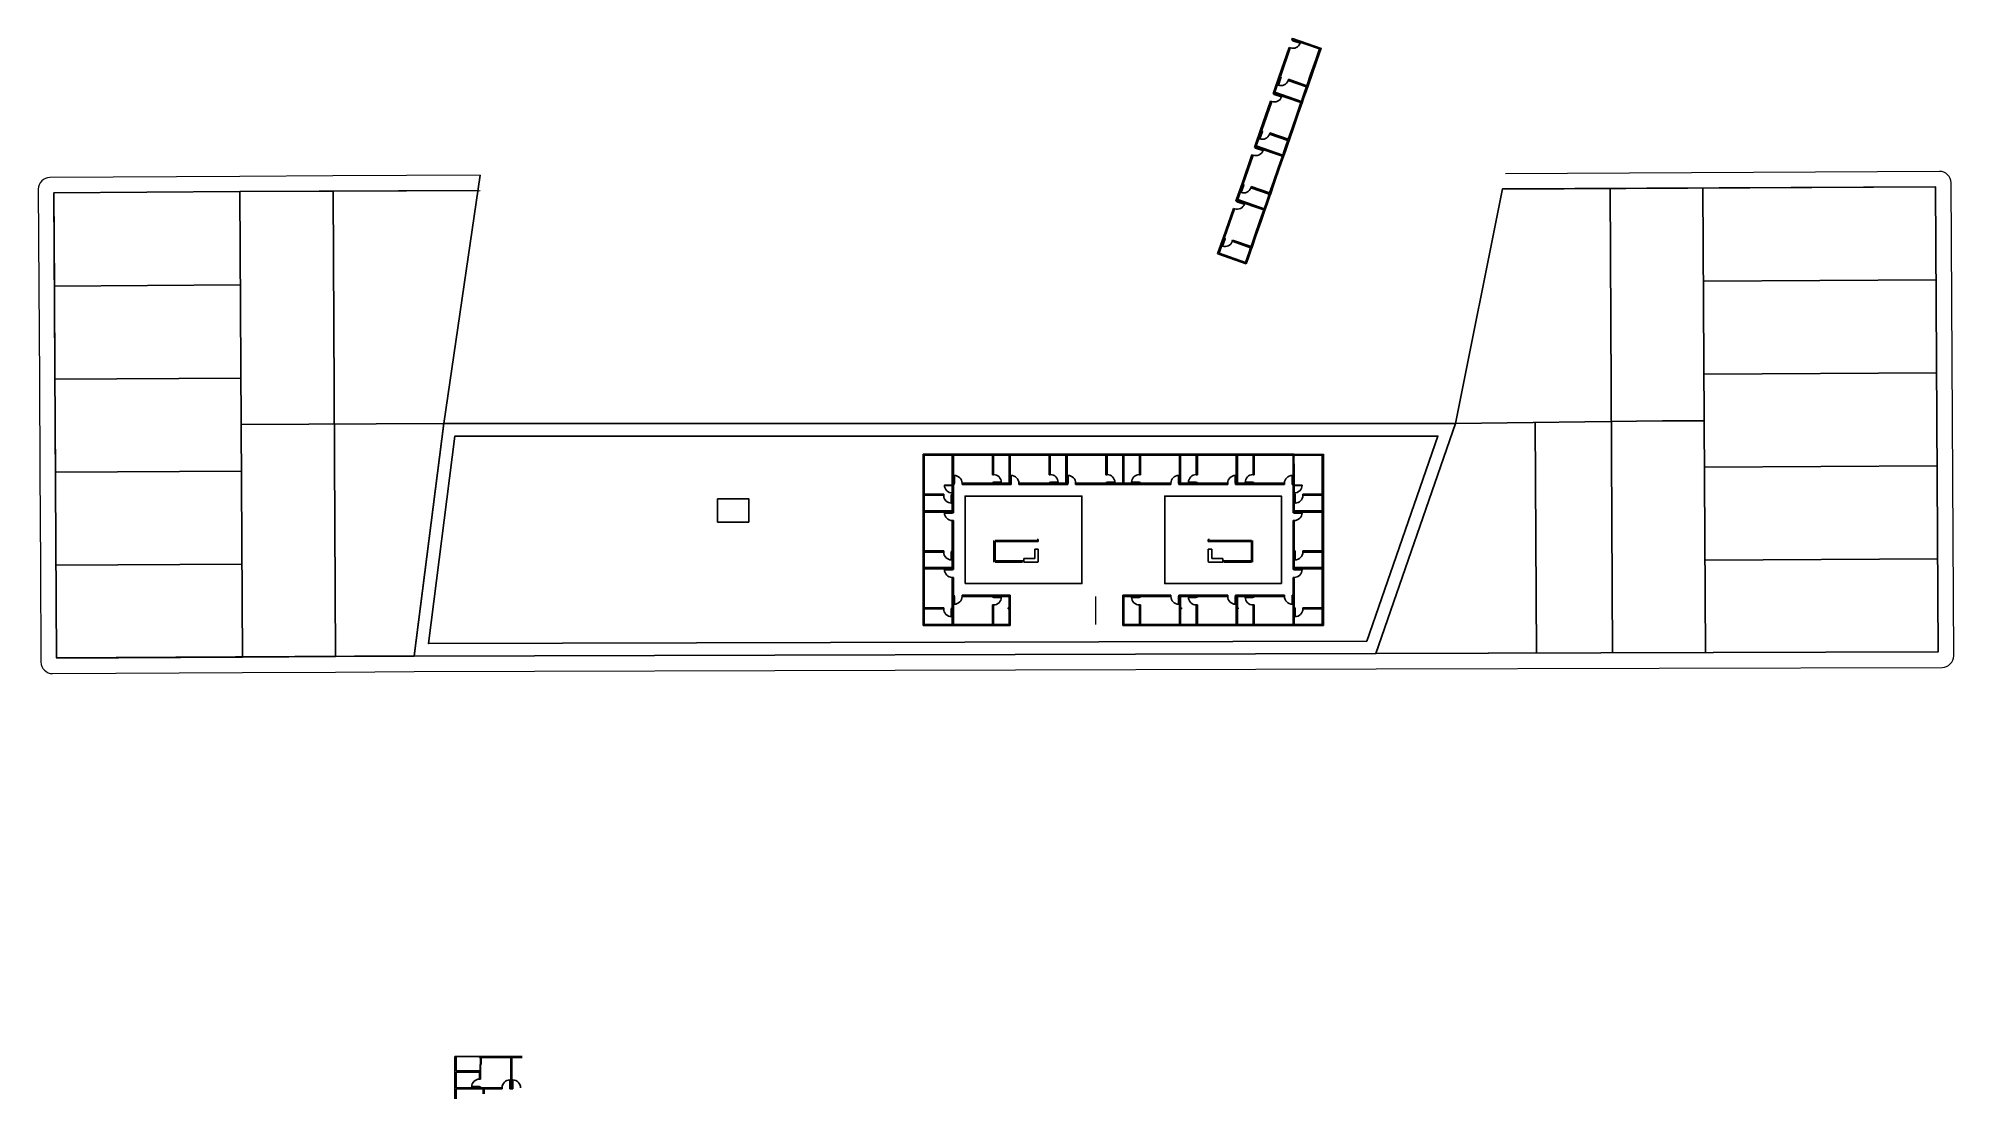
# Model space of a CAD drawing. Header units: centimetres. Extents: x 0 to 1311401, y -389375 to 85618.
# Drawn here: x 640835 to 665453, y -92942 to -79306 of the extents above; entities that cross this region are included whole.
import ezdxf

# ---------------------------------------------------------------- set-up
doc = ezdxf.new("R2010")
doc.units = ezdxf.units.CM
doc.header["$LTSCALE"] = 4
doc.linetypes.add('DASHED2', pattern=[9.525, 6.35, -3.175])
for name, color, linetype in [('0.1', 1, 'Continuous'), ('0.2', 2, 'Continuous'), ('0.6', 6, 'Continuous'), ('02-CONT', 2, 'Continuous'), ('04', 254, 'Continuous'), ('LIMITE-L', 7, 'Continuous')]:
    doc.layers.add(name, color=color, linetype=linetype)
doc.layers.add('K-ALINHAMENTO', color=10, linetype='Continuous', lineweight=9)
doc.layers.add('P-MEIOFIO', color=171, linetype='Continuous', lineweight=9)

# ---------------------------------------------------------------- blocks, each defined once
blk = doc.blocks.new('1_00e-flat-4')
at = {"color": 1}
blk.add_arc((28, -52), 100, 90, 180, dxfattribs=at)
at = {"layer": '02-CONT'}
blk.add_lwpolyline([(28, -52), (25, -52), (25, 48), (28, 48)], close=True, dxfattribs=at)

msp = doc.modelspace()

# ---------------------------------------------------------------- linework, layer by layer
at = {"color": 1}
msp.add_lwpolyline([(659650.548, -81247.662), (665220.33, -81217.292), (665252.936, -87197.048), (658029.975, -87216.794)], dxfattribs=at)
at = {"layer": '0.1'}
for p, q in [((657253.471, -79585.176), (657187.944, -79774.137)), ((657202.111, -79779.05), (657267.643, -79590.091)), ((657114.226, -79986.718), (657088.015, -80062.302)), ((657102.181, -80067.215), (657128.392, -79991.63)), ((657014.291, -80274.881), (656948.763, -80463.842)), ((656962.93, -80468.754), (657028.463, -80279.795)), ((656875.046, -80676.423), (656848.835, -80752.007)), ((656863, -80756.919), (656889.211, -80681.335)), ((656775.11, -80964.586), (656709.582, -81153.546)), ((656723.749, -81158.459), (656789.282, -80969.5)), ((656635.865, -81366.128), (656609.654, -81441.712)), ((656623.82, -81446.624), (656650.031, -81371.04)), ((656535.929, -81654.29), (656470.402, -81843.251)), ((656484.569, -81848.164), (656550.101, -81659.205)), ((656396.684, -82055.832), (656370.473, -82131.417)), ((656384.639, -82136.329), (656410.85, -82060.745)), ((652946.865, -84653.102), (652746.865, -84653.098)), ((652746.865, -84668.098), (652946.865, -84668.096)), ((653251.865, -84653.099), (653171.865, -84653.1)), ((653171.865, -84668.093), (653251.865, -84668.093)), ((653676.865, -84653.107), (653476.865, -84653.103)), ((653476.865, -84668.103), (653676.865, -84668.101)), ((653981.865, -84653.105), (653901.865, -84653.105)), ((653901.865, -84668.099), (653981.865, -84668.098)), ((654406.859, -84653.113), (654206.859, -84653.109)), ((654206.859, -84668.109), (654406.859, -84668.107)), ((654711.859, -84653.11), (654631.859, -84653.111)), ((654631.859, -84668.104), (654711.859, -84668.104)), ((654846.853, -84653.116), (654926.853, -84653.116)), ((654926.853, -84668.11), (654846.853, -84668.109)), ((655151.853, -84653.118), (655351.853, -84653.114)), ((655351.853, -84668.114), (655151.853, -84668.112)), ((655576.853, -84653.11), (655656.853, -84653.111)), ((655656.853, -84668.104), (655576.853, -84668.104)), ((655881.853, -84653.113), (656081.853, -84653.109)), ((656081.853, -84668.109), (655881.853, -84668.107)), ((656306.853, -84653.105), (656386.853, -84653.106)), ((656386.853, -84668.099), (656306.853, -84668.098)), ((656611.853, -84653.107), (656811.853, -84653.103)), ((656811.853, -84668.103), (656611.853, -84668.102)), ((652206.868, -85018.095), (652206.864, -84818.095)), ((652221.864, -84818.095), (652221.862, -85018.095)), ((657336.854, -84818.101), (657336.856, -85018.101)), ((657351.85, -85018.101), (657351.854, -84818.101)), ((652206.865, -85323.095), (652206.866, -85243.095)), ((652221.859, -85243.095), (652221.859, -85323.095)), ((657336.859, -85243.101), (657336.859, -85323.101)), ((657351.853, -85323.101), (657351.852, -85243.101)), ((652206.868, -85748.095), (652206.864, -85548.095)), ((652221.864, -85548.095), (652221.862, -85748.095)), ((657336.854, -85548.101), (657336.856, -85748.101)), ((657351.85, -85748.101), (657351.854, -85548.101)), ((653117.617, -85852.822), (653117.617, -85952.822)), ((653132.617, -85852.822), (653132.617, -85952.822)), ((653642.617, -85877.822), (653687.617, -85877.822)), ((655916.101, -85877.828), (655871.101, -85877.828)), ((656426.101, -85852.828), (656426.101, -85952.828)), ((656441.101, -85852.828), (656441.101, -85952.828)), ((652206.865, -86053.095), (652206.866, -85973.095)), ((652221.859, -85973.095), (652221.859, -86053.095)), ((653500.569, -86042.822), (653500.569, -85997.822)), ((656058.149, -86042.828), (656058.149, -85997.828)), ((657336.859, -85973.101), (657336.859, -86053.101)), ((657351.853, -86053.101), (657351.852, -85973.101)), ((652206.868, -86478.095), (652206.864, -86278.095)), ((652221.864, -86278.095), (652221.862, -86478.095)), ((657336.854, -86278.101), (657336.856, -86478.101)), ((657351.85, -86478.101), (657351.854, -86278.101)), ((652206.866, -86783.095), (652206.866, -86703.095)), ((652221.859, -86703.095), (652221.859, -86783.095)), ((652746.858, -86843.099), (652946.858, -86843.101)), ((652946.858, -86858.095), (652746.858, -86858.099)), ((653171.858, -86843.104), (653251.858, -86843.104)), ((653251.858, -86858.097), (653171.858, -86858.097)), ((654926.86, -86843.12), (654846.86, -86843.121)), ((654846.86, -86858.114), (654926.86, -86858.113)), ((655351.86, -86843.116), (655151.86, -86843.117)), ((655151.86, -86858.112), (655351.86, -86858.116)), ((655656.86, -86843.109), (655576.86, -86843.11)), ((655576.86, -86858.103), (655656.86, -86858.102)), ((656081.86, -86843.105), (655881.86, -86843.106)), ((655881.86, -86858.101), (656081.86, -86858.105)), ((656386.86, -86843.109), (656306.86, -86843.11)), ((656306.86, -86858.103), (656386.86, -86858.102)), ((656811.86, -86843.105), (656611.86, -86843.106)), ((656611.86, -86858.101), (656811.86, -86858.105)), ((657336.859, -86703.101), (657336.859, -86783.101)), ((657351.852, -86783.101), (657351.852, -86703.101)), ((646504.968, -92398.72), (646204.968, -92398.72)), ((646504.968, -92400.72), (646204.968, -92400.72)), ((646653.468, -92398.72), (646773.468, -92398.72)), ((646773.468, -92413.72), (646653.468, -92413.72)), ((646304.968, -92585.72), (646224.968, -92585.72)), ((646224.968, -92600.72), (646304.968, -92600.72)), ((646189.968, -92862.22), (646189.968, -92942.22)), ((646204.968, -92862.22), (646204.968, -92942.22))]:
    msp.add_line(p, q, dxfattribs=at)
for points in [[(649565.49, -85228.454), (649565.49, -85528.454), (649965.49, -85528.454), (649965.49, -85228.454)], [(652746.862, -86318.104), (654246.861, -86318.104), (654246.857, -85193.103), (652746.857, -85193.103)], [(656811.856, -86318.109), (655311.857, -86318.109), (655311.861, -85193.108), (656811.861, -85193.108)]]:
    msp.add_lwpolyline(points, close=True, dxfattribs=at)
for points, knots in [([(653687.617, -85877.822), (653687.617, -85929.489), (653687.617, -85981.155), (653687.617, -86032.822), (653687.617, -86037.536), (653682.331, -86042.822), (653677.617, -86042.822), (653618.601, -86042.822), (653559.585, -86042.822), (653500.569, -86042.822)], [0, 0, 0, 0, 1, 1, 1, 15.142135624, 15.142135624, 15.142135624, 16.142135624, 16.142135624, 16.142135624, 16.142135624]), ([(653642.617, -85877.822), (653642.617, -85917.422), (653642.617, -85957.022), (653642.617, -85997.022), (653642.617, -85997.422), (653642.617, -85997.822)], [0, 0, 0, 0, 0.7664516129, 0.7664516129, 0.7741935484, 0.7741935484, 0.7741935484, 0.7741935484]), ([(655871.101, -85877.828), (655871.101, -85929.494), (655871.101, -85981.161), (655871.101, -86032.828), (655871.101, -86037.542), (655876.387, -86042.828), (655881.101, -86042.828), (655940.117, -86042.828), (655999.133, -86042.828), (656058.149, -86042.828)], [0, 0, 0, 0, 1, 1, 1, 15.142135624, 15.142135624, 15.142135624, 16.142135624, 16.142135624, 16.142135624, 16.142135624]), ([(655916.101, -85877.828), (655916.101, -85917.428), (655916.101, -85957.028), (655916.101, -85997.028), (655916.101, -85997.428), (655916.101, -85997.828)], [0, 0, 0, 0, 0.7664516129, 0.7664516129, 0.7741935484, 0.7741935484, 0.7741935484, 0.7741935484]), ([(653642.617, -85997.822), (653595.741, -85997.822), (653548.865, -85997.822), (653501.516, -85997.822), (653501.043, -85997.822), (653500.569, -85997.822)], [15.3398223305, 15.3398223305, 15.3398223305, 15.3398223305, 16.1341124909, 16.1341124909, 16.1421356238, 16.1421356238, 16.1421356238, 16.1421356238]), ([(655916.101, -85997.828), (655962.977, -85997.828), (656009.853, -85997.828), (656057.202, -85997.828), (656057.675, -85997.828), (656058.149, -85997.828)], [15.3398223305, 15.3398223305, 15.3398223305, 15.3398223305, 16.1341124909, 16.1341124909, 16.1421356238, 16.1421356238, 16.1421356238, 16.1421356238])]:
    msp.add_open_spline(points, degree=3, knots=knots, dxfattribs=at)
at = {"layer": '0.2'}
for p, q in [((657259.14, -79587.142), (657193.613, -79776.103)), ((657196.442, -79777.084), (657261.975, -79588.125)), ((657019.959, -80276.847), (656954.432, -80465.807)), ((656957.261, -80466.788), (657022.794, -80277.829)), ((656780.779, -80966.551), (656715.251, -81155.512)), ((656718.081, -81156.493), (656783.613, -80967.534)), ((656541.598, -81656.256), (656476.071, -81845.217)), ((656478.9, -81846.198), (656544.433, -81657.239)), ((652946.865, -84659.102), (652746.865, -84659.098)), ((652746.865, -84662.098), (652946.865, -84662.096)), ((653676.865, -84659.107), (653476.865, -84659.103)), ((653476.865, -84662.103), (653676.865, -84662.101)), ((654406.859, -84659.113), (654206.859, -84659.109)), ((654206.859, -84662.109), (654406.859, -84662.107)), ((655151.853, -84659.118), (655351.853, -84659.114)), ((655351.853, -84662.114), (655151.853, -84662.112)), ((655881.853, -84659.113), (656081.853, -84659.109)), ((656081.853, -84662.109), (655881.853, -84662.107)), ((656611.853, -84659.107), (656811.853, -84659.103)), ((656811.853, -84662.103), (656611.853, -84662.102)), ((652212.868, -85018.095), (652212.864, -84818.095)), ((652215.864, -84818.095), (652215.862, -85018.095)), ((657342.854, -84818.101), (657342.856, -85018.101)), ((657345.85, -85018.101), (657345.854, -84818.101)), ((652212.868, -85748.095), (652212.864, -85548.095)), ((652215.864, -85548.095), (652215.862, -85748.095)), ((657342.854, -85548.101), (657342.856, -85748.101)), ((657345.85, -85748.101), (657345.854, -85548.101)), ((652212.868, -86478.095), (652212.864, -86278.095)), ((652215.864, -86278.095), (652215.862, -86478.095)), ((657342.854, -86278.101), (657342.856, -86478.101)), ((657345.85, -86478.101), (657345.854, -86278.101)), ((652746.858, -86849.099), (652946.858, -86849.101)), ((652946.858, -86852.095), (652746.858, -86852.099)), ((655351.86, -86849.116), (655151.86, -86849.117)), ((655151.86, -86852.112), (655351.86, -86852.116)), ((656081.86, -86849.105), (655881.86, -86849.106)), ((655881.86, -86852.101), (656081.86, -86852.105)), ((656811.86, -86849.105), (656611.86, -86849.106)), ((656611.86, -86852.101), (656811.86, -86852.105)), ((646653.468, -92404.72), (646773.468, -92404.72)), ((646773.468, -92407.72), (646653.468, -92407.72))]:
    msp.add_line(p, q, dxfattribs=at)
at = {"layer": '0.2', "linetype": 'DASHED2'}
for p, q in [((657119.895, -79988.684), (657093.684, -80064.268)), ((657096.512, -80065.249), (657122.723, -79989.665)), ((656880.714, -80678.389), (656854.503, -80753.973)), ((656857.332, -80754.954), (656883.543, -80679.369)), ((656641.534, -81368.093), (656615.323, -81443.678)), ((656618.151, -81444.658), (656644.362, -81369.074)), ((656402.353, -82057.798), (656376.142, -82133.382)), ((656378.97, -82134.363), (656405.181, -82058.779)), ((653251.865, -84659.099), (653171.865, -84659.1)), ((653171.865, -84662.093), (653251.865, -84662.093)), ((653981.865, -84659.105), (653901.865, -84659.105)), ((653901.865, -84662.099), (653981.865, -84662.098)), ((654711.859, -84659.11), (654631.859, -84659.111)), ((654631.859, -84662.104), (654711.859, -84662.104)), ((654846.853, -84659.116), (654926.853, -84659.116)), ((654926.853, -84662.11), (654846.853, -84662.109)), ((655576.853, -84659.11), (655656.853, -84659.111)), ((655656.853, -84662.104), (655576.853, -84662.104)), ((656306.853, -84659.105), (656386.853, -84659.106)), ((656386.853, -84662.099), (656306.853, -84662.098)), ((652212.865, -85323.095), (652212.866, -85243.095)), ((652215.859, -85243.095), (652215.859, -85323.095)), ((657342.859, -85243.101), (657342.859, -85323.101)), ((657345.853, -85323.101), (657345.852, -85243.101)), ((653123.617, -85852.822), (653123.617, -85952.822)), ((653126.617, -85852.822), (653126.617, -85952.822)), ((656432.101, -85852.828), (656432.101, -85952.828)), ((656435.101, -85852.828), (656435.101, -85952.828)), ((652212.865, -86053.095), (652212.866, -85973.095)), ((652215.859, -85973.095), (652215.859, -86053.095)), ((657342.859, -85973.101), (657342.859, -86053.101)), ((657345.853, -86053.101), (657345.852, -85973.101)), ((652212.866, -86783.095), (652212.866, -86703.095)), ((652215.859, -86703.095), (652215.859, -86783.095)), ((653171.858, -86849.104), (653251.858, -86849.104)), ((653251.858, -86852.097), (653171.858, -86852.097)), ((654926.86, -86849.12), (654846.86, -86849.121)), ((654846.86, -86852.114), (654926.86, -86852.113)), ((655656.86, -86849.109), (655576.86, -86849.11)), ((655576.86, -86852.103), (655656.86, -86852.102)), ((656386.86, -86849.109), (656306.86, -86849.11)), ((656306.86, -86852.103), (656386.86, -86852.102)), ((657342.859, -86703.101), (657342.859, -86783.101)), ((657345.852, -86783.101), (657345.852, -86703.101)), ((646304.968, -92591.72), (646224.968, -92591.72)), ((646224.968, -92594.72), (646304.968, -92594.72)), ((646195.968, -92862.22), (646195.968, -92942.22)), ((646198.968, -92862.22), (646198.968, -92942.22))]:
    msp.add_line(p, q, dxfattribs=at)
at = {"layer": '0.2'}
for points in [[(646519.968, -92585.72), (646514.968, -92585.72), (646514.968, -92500.72), (646519.968, -92500.72)], [(646524.968, -92500.72), (646519.968, -92500.72), (646519.968, -92413.72), (646524.968, -92413.72)]]:
    msp.add_lwpolyline(points, close=True, dxfattribs=at)
at = {"layer": '0.6'}
for p, q in [((656926.448, -79429.434), (656912.275, -79424.52)), ((656959.211, -79334.954), (656945.039, -79330.04)), ((657253.471, -79585.176), (657267.643, -79590.091)), ((656808.117, -79801.184), (656803.202, -79815.356)), ((656902.597, -79833.948), (656897.683, -79848.12)), ((657114.226, -79986.718), (657128.392, -79991.63)), ((657187.944, -79774.137), (657202.116, -79779.051)), ((656687.267, -80119.139), (656673.095, -80114.225)), ((656720.031, -80024.659), (656705.859, -80019.744)), ((656723.312, -80015.213), (656709.14, -80010.298)), ((657102.181, -80067.215), (657077.608, -80138.075)), ((657088.015, -80062.302), (657102.181, -80067.215)), ((656568.936, -80490.889), (656564.022, -80505.061)), ((656948.763, -80463.842), (656962.935, -80468.756)), ((657014.291, -80274.881), (657028.463, -80279.795)), ((656480.85, -80714.364), (656466.678, -80709.449)), ((656484.131, -80704.917), (656469.959, -80700.003)), ((656663.416, -80523.653), (656658.502, -80537.825)), ((656875.046, -80676.423), (656889.211, -80681.335)), ((656448.086, -80808.844), (656433.914, -80803.929)), ((656775.11, -80964.586), (656789.282, -80969.5)), ((656863, -80756.919), (656838.428, -80827.78)), ((656848.835, -80752.007), (656863, -80756.919)), ((656329.756, -81180.594), (656324.841, -81194.766)), ((656424.236, -81213.357), (656419.321, -81227.529)), ((656709.582, -81153.546), (656723.755, -81158.461)), ((656241.669, -81404.068), (656227.497, -81399.154)), ((656244.951, -81394.622), (656230.779, -81389.708)), ((656623.82, -81446.624), (656599.247, -81517.484)), ((656609.654, -81441.712), (656623.82, -81446.624)), ((656635.865, -81366.128), (656650.031, -81371.04)), ((656208.906, -81498.549), (656194.734, -81493.634)), ((656535.929, -81654.29), (656550.101, -81659.205)), ((656090.575, -81870.298), (656085.66, -81884.47)), ((656185.055, -81903.062), (656180.141, -81917.234)), ((656470.402, -81843.251), (656484.574, -81848.166)), ((656005.77, -82084.327), (655991.598, -82079.412)), ((656384.639, -82136.329), (656360.066, -82207.189)), ((656370.473, -82131.417), (656384.639, -82136.329)), ((656396.684, -82055.832), (656410.85, -82060.745)), ((652581.865, -84678.098), (652596.865, -84678.098)), ((652746.865, -84668.098), (652746.865, -84653.098)), ((652946.865, -84668.096), (652946.865, -84653.096)), ((653171.865, -84668.093), (653171.865, -84653.1)), ((653251.865, -84668.093), (653251.865, -84653.099)), ((653251.865, -84653.099), (653326.865, -84653.099)), ((653326.865, -84653.099), (653311.865, -84653.099)), ((653311.865, -84678.103), (653326.865, -84678.103)), ((653476.865, -84668.103), (653476.865, -84653.103)), ((653676.865, -84668.101), (653676.865, -84653.101)), ((653901.865, -84668.099), (653901.865, -84653.105)), ((653981.865, -84653.105), (654056.865, -84653.104)), ((653981.865, -84668.098), (653981.865, -84653.105)), ((654056.859, -84653.104), (654041.859, -84653.104)), ((654041.859, -84678.109), (654056.859, -84678.109)), ((654206.859, -84668.109), (654206.859, -84653.109)), ((654406.859, -84668.107), (654406.859, -84653.107)), ((654631.859, -84668.104), (654631.859, -84653.111)), ((654711.859, -84668.104), (654711.859, -84653.11)), ((654711.859, -84653.11), (654786.859, -84653.11)), ((654771.853, -84653.115), (654786.853, -84653.115)), ((654846.853, -84653.116), (654771.853, -84653.115)), ((654846.853, -84668.109), (654846.853, -84653.116)), ((654926.853, -84668.11), (654926.853, -84653.116)), ((655151.853, -84668.112), (655151.853, -84653.112)), ((655351.853, -84668.114), (655351.853, -84653.114)), ((655501.853, -84653.11), (655516.853, -84653.11)), ((655576.853, -84653.11), (655501.853, -84653.11)), ((655501.853, -84653.11), (655516.853, -84653.11)), ((655516.853, -84678.114), (655501.853, -84678.114)), ((655576.853, -84668.104), (655576.853, -84653.11)), ((655656.853, -84668.104), (655656.853, -84653.111)), ((655881.853, -84668.107), (655881.853, -84653.107)), ((656081.853, -84668.109), (656081.853, -84653.109)), ((656231.853, -84653.104), (656246.853, -84653.104)), ((656306.853, -84653.105), (656231.853, -84653.104)), ((656246.853, -84678.109), (656231.853, -84678.109)), ((656306.853, -84668.098), (656306.853, -84653.105)), ((656386.853, -84668.099), (656386.853, -84653.106)), ((656611.853, -84668.102), (656611.853, -84653.102)), ((656811.853, -84668.103), (656811.853, -84653.103)), ((656976.853, -84678.104), (656961.853, -84678.104)), ((652221.864, -84818.095), (652206.864, -84818.095)), ((652581.864, -84778.098), (652596.864, -84778.098)), ((653096.867, -84918.095), (653111.867, -84918.095)), ((653311.864, -84778.103), (653326.864, -84778.103)), ((653826.867, -84918.1), (653841.867, -84918.1)), ((654041.858, -84778.109), (654056.858, -84778.109)), ((654556.861, -84918.106), (654571.861, -84918.106)), ((655001.851, -84918.111), (654986.851, -84918.111)), ((655516.854, -84778.114), (655501.854, -84778.114)), ((655731.851, -84918.106), (655716.851, -84918.106)), ((656246.854, -84778.109), (656231.854, -84778.109)), ((656461.851, -84918.101), (656446.851, -84918.1)), ((656976.854, -84778.104), (656961.854, -84778.104)), ((657336.854, -84818.101), (657351.854, -84818.101)), ((652221.862, -85018.095), (652206.862, -85018.095)), ((652471.861, -85168.097), (652471.861, -85183.097)), ((652571.861, -85168.098), (652571.861, -85183.098)), ((652596.868, -85028.093), (652596.868, -85043.093)), ((652606.868, -85028.099), (652606.868, -85043.099)), ((652706.868, -85028.098), (652706.868, -85043.098)), ((652951.873, -85043.095), (652936.873, -85043.095)), ((653096.867, -85018.095), (653111.867, -85018.095)), ((653326.862, -85028.099), (653326.862, -85043.099)), ((653326.868, -85028.093), (653326.868, -85043.093)), ((653326.868, -85028.099), (653326.868, -85043.099)), ((653336.868, -85028.104), (653336.868, -85043.104)), ((653436.868, -85028.103), (653436.868, -85043.103)), ((653681.873, -85043.1), (653666.873, -85043.1)), ((653826.867, -85018.1), (653841.867, -85018.1)), ((654056.856, -85028.104), (654056.856, -85043.104)), ((654056.862, -85028.099), (654056.862, -85043.099)), ((654056.862, -85028.104), (654056.862, -85043.104)), ((654066.862, -85028.11), (654066.862, -85043.11)), ((654166.862, -85028.109), (654166.862, -85043.109)), ((654411.867, -85043.106), (654396.867, -85043.106)), ((654556.862, -85018.106), (654571.862, -85018.106)), ((654771.85, -85028.11), (654771.85, -85043.11)), ((654771.856, -85028.115), (654771.856, -85043.115)), ((655001.85, -85018.111), (654986.85, -85018.111)), ((655146.845, -85043.111), (655161.845, -85043.111)), ((655391.85, -85028.114), (655391.85, -85043.114)), ((655491.85, -85028.115), (655491.85, -85043.115)), ((655501.85, -85028.104), (655501.85, -85043.104)), ((655501.85, -85028.104), (655501.85, -85043.104)), ((655501.85, -85028.11), (655501.85, -85043.11)), ((655501.856, -85028.11), (655501.856, -85043.11)), ((655501.856, -85028.11), (655501.856, -85043.11)), ((655731.85, -85018.106), (655716.85, -85018.106)), ((655876.845, -85043.106), (655891.845, -85043.106)), ((656121.85, -85028.109), (656121.85, -85043.109)), ((656221.85, -85028.11), (656221.85, -85043.11)), ((656231.85, -85028.099), (656231.85, -85043.099)), ((656231.85, -85028.104), (656231.85, -85043.104)), ((656231.856, -85028.104), (656231.856, -85043.104)), ((656461.85, -85018.101), (656446.85, -85018.1)), ((656606.845, -85043.1), (656621.845, -85043.101)), ((656851.85, -85028.103), (656851.85, -85043.103)), ((656951.85, -85028.104), (656951.85, -85043.104)), ((656961.85, -85028.099), (656961.85, -85043.099)), ((656986.857, -85168.103), (656986.857, -85183.103)), ((657086.857, -85168.103), (657086.857, -85183.103)), ((657336.856, -85018.101), (657351.856, -85018.101)), ((652221.859, -85323.095), (652206.865, -85323.095)), ((652206.865, -85323.095), (652206.865, -85398.095)), ((652221.859, -85243.095), (652206.866, -85243.095)), ((652581.859, -85398.098), (652596.859, -85398.098)), ((652581.865, -85408.098), (652596.865, -85408.098)), ((656976.853, -85408.104), (656961.853, -85408.104)), ((656976.859, -85398.104), (656961.859, -85398.104)), ((657336.859, -85243.101), (657351.852, -85243.101)), ((657336.859, -85323.101), (657351.853, -85323.101)), ((657351.853, -85323.101), (657351.853, -85398.101)), ((652221.864, -85548.095), (652206.864, -85548.095)), ((652581.864, -85508.098), (652596.864, -85508.098)), ((656976.854, -85508.104), (656961.854, -85508.104)), ((657336.854, -85548.101), (657351.854, -85548.101)), ((652221.862, -85748.095), (652206.862, -85748.095)), ((652471.861, -85898.097), (652471.861, -85913.097)), ((652571.861, -85898.098), (652571.861, -85913.098)), ((653132.617, -85852.822), (653117.617, -85852.822)), ((653687.617, -85752.842), (653672.617, -85752.842)), ((653672.617, -85777.822), (653687.617, -85777.822)), ((655871.101, -85752.848), (655886.101, -85752.848)), ((655886.101, -85777.828), (655871.101, -85777.828)), ((656426.101, -85852.828), (656441.101, -85852.828)), ((656986.857, -85898.104), (656986.857, -85913.104)), ((657086.857, -85898.103), (657086.857, -85913.103)), ((657336.856, -85748.101), (657351.856, -85748.101)), ((652221.859, -86053.095), (652206.865, -86053.095)), ((652206.865, -86053.095), (652206.865, -86128.095)), ((652221.859, -85973.095), (652206.866, -85973.095)), ((652581.859, -86128.098), (652596.859, -86128.098)), ((652581.865, -86138.098), (652596.865, -86138.098)), ((653132.617, -85952.822), (653117.617, -85952.822)), ((656426.101, -85952.828), (656441.101, -85952.828)), ((656976.853, -86138.104), (656961.853, -86138.104)), ((656976.859, -86128.104), (656961.859, -86128.104)), ((657336.859, -85973.101), (657351.852, -85973.101)), ((657336.859, -86053.101), (657351.853, -86053.101)), ((657351.853, -86053.101), (657351.853, -86128.101)), ((652221.864, -86278.095), (652206.864, -86278.095)), ((652581.864, -86238.098), (652596.864, -86238.098)), ((656976.854, -86238.104), (656961.854, -86238.104)), ((657336.854, -86278.101), (657351.854, -86278.101)), ((652221.862, -86478.095), (652206.862, -86478.095)), ((652471.861, -86628.097), (652471.861, -86643.097)), ((652571.861, -86628.098), (652571.861, -86643.098)), ((652596.861, -86483.104), (652596.861, -86468.104)), ((652606.861, -86483.098), (652606.861, -86468.098)), ((652706.861, -86483.099), (652706.861, -86468.099)), ((653096.86, -86593.102), (653111.86, -86593.102)), ((653096.861, -86493.102), (653111.861, -86493.102)), ((653301.861, -86628.098), (653301.861, -86643.098)), ((653326.861, -86483.103), (653326.861, -86468.103)), ((653326.861, -86483.103), (653326.861, -86468.103)), ((654771.857, -86483.12), (654771.857, -86468.12)), ((655001.857, -86493.118), (654986.857, -86493.118)), ((655001.858, -86593.118), (654986.858, -86593.118)), ((655146.851, -86483.123), (655161.851, -86483.123)), ((655391.857, -86483.115), (655391.857, -86468.115)), ((655491.857, -86483.115), (655491.857, -86468.115)), ((655501.857, -86483.109), (655501.857, -86468.109)), ((655501.857, -86483.12), (655501.857, -86468.12)), ((655526.857, -86628.114), (655526.857, -86643.114)), ((655731.857, -86493.107), (655716.857, -86493.107)), ((655731.858, -86593.107), (655716.858, -86593.107)), ((656121.857, -86483.104), (656121.857, -86468.104)), ((656221.857, -86483.104), (656221.857, -86468.104)), ((656231.857, -86483.109), (656231.857, -86468.109)), ((656231.857, -86483.109), (656231.857, -86468.109)), ((656256.857, -86628.103), (656256.857, -86643.103)), ((656461.857, -86493.107), (656446.857, -86493.108)), ((656461.858, -86593.107), (656446.858, -86593.108)), ((656851.857, -86483.105), (656851.857, -86468.105)), ((656951.857, -86483.104), (656951.857, -86468.104)), ((656961.857, -86483.109), (656961.857, -86468.109)), ((656986.857, -86628.104), (656986.857, -86643.104)), ((657086.857, -86628.103), (657086.857, -86643.103)), ((657336.856, -86478.101), (657351.856, -86478.101)), ((652206.866, -86783.095), (652206.865, -86858.095)), ((652221.859, -86703.095), (652206.866, -86703.095)), ((652221.859, -86783.095), (652206.866, -86783.095)), ((652581.859, -86858.098), (652596.859, -86858.098)), ((652746.858, -86843.099), (652746.858, -86858.099)), ((652946.858, -86843.101), (652946.858, -86858.101)), ((653171.858, -86843.104), (653171.858, -86858.097)), ((653251.858, -86843.104), (653251.858, -86858.097)), ((653251.858, -86858.097), (653326.858, -86858.098)), ((653311.859, -86858.098), (653326.859, -86858.098)), ((654846.86, -86858.114), (654771.86, -86858.114)), ((654846.86, -86843.121), (654846.86, -86858.114)), ((654926.86, -86843.12), (654926.86, -86858.113)), ((655151.86, -86843.117), (655151.86, -86858.117)), ((655351.86, -86843.116), (655351.86, -86858.116)), ((655516.858, -86858.114), (655501.858, -86858.115)), ((655576.86, -86858.103), (655501.86, -86858.103)), ((655576.86, -86843.11), (655576.86, -86858.103)), ((655656.86, -86843.109), (655656.86, -86858.102)), ((655881.86, -86843.106), (655881.86, -86858.106)), ((656081.86, -86843.105), (656081.86, -86858.105)), ((656246.858, -86858.103), (656231.858, -86858.104)), ((656306.86, -86858.103), (656231.86, -86858.104)), ((656306.86, -86843.11), (656306.86, -86858.103)), ((656386.86, -86843.109), (656386.86, -86858.102)), ((656611.86, -86843.106), (656611.86, -86858.106)), ((656811.86, -86843.105), (656811.86, -86858.105)), ((656976.858, -86858.104), (656961.858, -86858.104)), ((657336.859, -86703.101), (657351.852, -86703.101)), ((657336.859, -86783.101), (657351.852, -86783.101)), ((657351.852, -86783.101), (657351.853, -86858.101)), ((646653.468, -92413.72), (646653.468, -92398.72)), ((646773.468, -92413.72), (646773.468, -92398.72)), ((646224.968, -92600.72), (646224.968, -92585.72)), ((646304.968, -92600.72), (646304.968, -92585.72)), ((646519.968, -92690.72), (646504.968, -92690.72)), ((646519.968, -92790.72), (646504.968, -92790.72)), ((646796.968, -92800.72), (646796.968, -92815.72)), ((646896.968, -92800.72), (646896.968, -92815.72)), ((646931.968, -92800.72), (646931.968, -92815.72)), ((646204.968, -92862.22), (646189.968, -92862.22)), ((646204.968, -92815.72), (646204.968, -92862.22)), ((646551.968, -92815.72), (646551.968, -92878.72)), ((646566.968, -92815.72), (646566.968, -92878.72))]:
    msp.add_line(p, q, dxfattribs=at)
for points in [[(656912.275, -79424.52), (656779.582, -79807.165), (656779.583, -79807.166)], [(656926.448, -79429.434), (656798.669, -79797.908), (656808.117, -79801.184)], [(656953.23, -79306.419), (656945.039, -79330.04)], [(657253.471, -79585.176), (657302.617, -79443.456), (656962.488, -79325.506), (656959.211, -79334.954)], [(657267.643, -79590.091), (657321.704, -79434.198)], [(656714.049, -79996.124), (656705.859, -80019.744)], [(656714.056, -79996.126), (656714.055, -79996.126), (656709.14, -80010.298)], [(656784.498, -79792.994), (656714.055, -79996.126)], [(656803.202, -79815.356), (656793.755, -79812.08), (656728.228, -80001.041), (657068.357, -80118.99), (657088.015, -80062.302)], [(656793.755, -79812.08), (656803.202, -79815.356)], [(656808.117, -79801.184), (656798.669, -79797.908)], [(656897.683, -79848.12), (657133.885, -79930.03)], [(657114.226, -79986.718), (657133.885, -79930.03), (656897.683, -79848.12)], [(656902.597, -79833.948), (657138.798, -79915.857), (657187.944, -79774.137)], [(657138.798, -79915.857), (656902.597, -79833.948)], [(657202.111, -79779.05), (657128.392, -79991.63)], [(657148.056, -79934.944), (657202.116, -79779.051)], [(657152.971, -79920.772), (657152.97, -79920.772)], [(656673.095, -80114.225), (656540.401, -80496.87), (656540.403, -80496.87)], [(656687.267, -80119.139), (656559.488, -80487.613), (656568.936, -80490.889)], [(657014.291, -80274.881), (657063.436, -80133.16), (656723.307, -80015.211), (656720.031, -80024.659)], [(657077.608, -80138.075), (656723.312, -80015.213), (656723.312, -80015.213)], [(657028.463, -80279.795), (657082.523, -80123.903)], [(656545.317, -80482.698), (656474.874, -80685.831)], [(656568.936, -80490.889), (656559.488, -80487.613)], [(656663.416, -80523.653), (656899.617, -80605.562), (656948.763, -80463.842)], [(656962.93, -80468.754), (656889.211, -80681.335)], [(656908.875, -80624.649), (656962.935, -80468.756)], [(656474.869, -80685.829), (656466.678, -80709.449)], [(656474.875, -80685.831), (656474.874, -80685.831), (656469.959, -80700.003)], [(656775.11, -80964.586), (656824.256, -80822.865), (656484.126, -80704.916), (656480.85, -80714.364)], [(656838.428, -80827.78), (656484.131, -80704.917), (656484.131, -80704.917)], [(656564.022, -80505.061), (656554.575, -80501.785), (656489.047, -80690.746), (656829.176, -80808.695), (656848.835, -80752.007)], [(656554.575, -80501.785), (656564.022, -80505.061)], [(656658.502, -80537.825), (656894.704, -80619.735)], [(656875.046, -80676.423), (656894.704, -80619.735), (656658.502, -80537.825)], [(656899.617, -80605.562), (656663.416, -80523.653)], [(656913.791, -80610.477), (656913.789, -80610.477)], [(656433.914, -80803.929), (656301.221, -81186.575), (656301.222, -81186.575)], [(656448.086, -80808.844), (656320.308, -81177.317), (656329.756, -81180.594)], [(656789.282, -80969.5), (656843.342, -80813.608)], [(656306.137, -81172.403), (656235.693, -81375.535)], [(656324.841, -81194.766), (656315.394, -81191.49), (656249.867, -81380.45), (656589.996, -81498.4), (656609.654, -81441.712)], [(656315.394, -81191.49), (656324.841, -81194.766)], [(656329.756, -81180.594), (656320.308, -81177.317)], [(656419.321, -81227.529), (656655.523, -81309.439)], [(656635.865, -81366.128), (656655.523, -81309.439), (656419.321, -81227.529)], [(656424.236, -81213.357), (656660.437, -81295.267), (656709.582, -81153.546)], [(656660.437, -81295.267), (656424.236, -81213.357)], [(656723.749, -81158.459), (656650.031, -81371.04)], [(656669.694, -81314.353), (656723.755, -81158.461)], [(656235.688, -81375.534), (656227.497, -81399.154)], [(656235.695, -81375.536), (656235.693, -81375.535), (656230.779, -81389.708)], [(656535.929, -81654.29), (656585.075, -81512.57), (656244.946, -81394.62), (656241.669, -81404.068)], [(656599.247, -81517.484), (656244.951, -81394.622), (656244.951, -81394.622)], [(656674.61, -81300.182), (656674.609, -81300.181)], [(656194.734, -81493.634), (656062.04, -81876.279), (656062.041, -81876.28)], [(656208.906, -81498.549), (656081.127, -81867.022), (656090.575, -81870.298)], [(656550.101, -81659.205), (656604.162, -81503.312)], [(656066.956, -81862.108), (655996.513, -82065.24)], [(656085.66, -81884.47), (656076.213, -81881.194), (656010.686, -82070.155), (656350.815, -82188.105), (656370.473, -82131.417)], [(656076.213, -81881.194), (656085.66, -81884.47)], [(656090.575, -81870.298), (656081.127, -81867.022)], [(656180.141, -81917.234), (656416.343, -81999.144)], [(656396.684, -82055.832), (656416.343, -81999.144), (656180.141, -81917.234)], [(656185.055, -81903.062), (656421.256, -81984.972), (656470.402, -81843.251)], [(656421.256, -81984.972), (656185.055, -81903.062)], [(656484.569, -81848.164), (656410.85, -82060.745)], [(656430.514, -82004.058), (656484.574, -81848.166)], [(655996.514, -82065.241), (655996.513, -82065.24), (655991.598, -82079.412)], [(656360.066, -82207.189), (656005.77, -82084.327), (656005.77, -82084.327)], [(656435.429, -81989.887), (656435.428, -81989.886)], [(652206.864, -84818.095), (652206.865, -84653.095)], [(652221.864, -84818.095), (652221.865, -84668.095), (652581.865, -84668.098), (652581.865, -84678.098)], [(652746.865, -84653.098), (652581.865, -84653.099)], [(652596.865, -84653.098), (652596.865, -84678.098)], [(652596.865, -84653.099), (652596.868, -85028.093), (652596.868, -85028.093)], [(652746.865, -84668.098), (652596.865, -84668.099), (652596.868, -85028.099), (652606.868, -85028.099)], [(653111.865, -84653.095), (652946.865, -84653.096)], [(652946.865, -84653.102), (653171.865, -84653.1)], [(653096.867, -84918.095), (653096.865, -84668.095), (652946.865, -84668.096)], [(653096.865, -84653.094), (653096.865, -84653.095)], [(653096.865, -84668.095), (653096.867, -84918.095)], [(653171.865, -84668.093), (653111.865, -84668.094), (653111.867, -84918.095)], [(653111.867, -84918.095), (653111.865, -84668.094)], [(653111.867, -85018.095), (653111.868, -85028.094), (653311.868, -85028.092), (653311.865, -84668.092), (653251.865, -84668.093)], [(653311.864, -84883.099), (653311.865, -84668.099)], [(653311.866, -84668.099), (653311.865, -84668.099), (653311.865, -84653.099)], [(653476.865, -84653.103), (653311.865, -84653.104)], [(653326.859, -84653.104), (653326.862, -85028.099), (653326.862, -85028.099)], [(653326.865, -84653.099), (653326.868, -85028.093), (653326.868, -85028.093)], [(653326.865, -84653.103), (653326.865, -84678.103)], [(653326.865, -84653.104), (653326.868, -85028.099), (653326.868, -85028.099)], [(653476.865, -84668.103), (653326.865, -84668.104), (653326.868, -85028.104), (653336.868, -85028.104)], [(653841.865, -84653.1), (653676.865, -84653.101)], [(653676.865, -84653.107), (653901.865, -84653.105)], [(653826.867, -84918.1), (653826.865, -84668.1), (653676.865, -84668.101)], [(653826.865, -84653.099), (653826.865, -84653.1)], [(653826.865, -84668.1), (653826.867, -84918.1)], [(653841.867, -84918.1), (653841.865, -84668.099)], [(653901.865, -84668.099), (653841.865, -84668.099), (653841.867, -84918.1)], [(653841.867, -85018.1), (653841.868, -85028.099), (654041.868, -85028.098), (654041.865, -84668.098), (653981.865, -84668.098)], [(654041.858, -84883.104), (654041.859, -84668.104)], [(654041.86, -84668.104), (654041.859, -84668.104), (654041.859, -84653.104)], [(654206.859, -84653.109), (654041.859, -84653.11)], [(654041.864, -84883.104), (654041.865, -84668.104)], [(654041.864, -84883.104), (654041.865, -84668.104)], [(654056.853, -84653.11), (654056.856, -85028.104), (654056.856, -85028.104)], [(654056.859, -84653.104), (654056.862, -85028.099), (654056.862, -85028.099)], [(654056.859, -84653.109), (654056.859, -84678.109)], [(654056.859, -84653.11), (654056.862, -85028.104), (654056.862, -85028.104)], [(654056.859, -84653.11), (654056.862, -85028.104), (654056.862, -85028.104)], [(654056.859, -84653.11), (654056.862, -85028.104), (654056.862, -85028.104)], [(654206.859, -84668.109), (654056.859, -84668.11), (654056.862, -85028.11), (654066.862, -85028.11)], [(654056.865, -84653.104), (654056.868, -85028.099), (654056.868, -85028.099)], [(654056.865, -84653.104), (654056.868, -85028.099), (654056.868, -85028.099)], [(654056.865, -84653.109), (654056.868, -85028.104), (654056.868, -85028.104)], [(654571.859, -84653.106), (654406.859, -84653.107)], [(654406.859, -84653.113), (654631.859, -84653.111)], [(654556.861, -84918.106), (654556.859, -84668.106), (654406.859, -84668.107)], [(654556.859, -84653.105), (654556.859, -84653.106)], [(654556.859, -84668.106), (654556.861, -84918.106)], [(654631.859, -84668.104), (654571.859, -84668.105), (654571.861, -84918.106)], [(654571.861, -84918.106), (654571.859, -84668.105)], [(654571.862, -85018.106), (654571.862, -85028.105), (654771.862, -85028.103), (654771.859, -84668.103), (654711.859, -84668.104)], [(654771.853, -84653.115), (654771.85, -85028.11), (654771.85, -85028.11)], [(654771.859, -84653.121), (654771.856, -85028.115), (654771.856, -85028.115)], [(654771.858, -84883.11), (654771.859, -84668.11)], [(654771.858, -84883.11), (654771.859, -84668.11)], [(654986.85, -85018.111), (654986.85, -85028.11), (654786.85, -85028.109), (654786.853, -84668.109), (654846.853, -84668.109)], [(654786.852, -84668.115), (654786.853, -84668.115), (654786.853, -84653.115)], [(654786.853, -84653.115), (654786.856, -85028.11), (654786.856, -85028.11)], [(654786.853, -84653.115), (654786.856, -85028.11), (654786.856, -85028.11)], [(654786.854, -84883.115), (654786.853, -84668.115)], [(654786.859, -84653.11), (654786.862, -85028.104), (654786.862, -85028.104)], [(654786.859, -84653.11), (654786.862, -85028.104), (654786.862, -85028.104)], [(654786.859, -84653.115), (654786.862, -85028.11), (654786.862, -85028.11)], [(655151.853, -84653.118), (654926.853, -84653.116)], [(654926.853, -84668.11), (654986.853, -84668.11), (654986.851, -84918.111)], [(654986.851, -84918.111), (654986.853, -84668.11)], [(654986.853, -84653.111), (655151.853, -84653.112)], [(655001.851, -84918.111), (655001.853, -84668.111), (655151.853, -84668.112)], [(655001.853, -84668.111), (655001.851, -84918.111)], [(655001.853, -84653.11), (655001.853, -84653.111)], [(655351.853, -84653.114), (655516.853, -84653.115)], [(655351.853, -84668.114), (655501.853, -84668.115), (655501.85, -85028.115), (655491.85, -85028.115)], [(655501.853, -84653.11), (655501.85, -85028.104), (655501.85, -85028.104)], [(655501.853, -84653.11), (655501.85, -85028.104), (655501.85, -85028.104)], [(655501.853, -84653.115), (655501.85, -85028.11), (655501.85, -85028.11)], [(655501.853, -84653.114), (655501.853, -84678.114)], [(655501.859, -84653.115), (655501.856, -85028.11), (655501.856, -85028.11)], [(655501.859, -84653.115), (655501.856, -85028.11), (655501.856, -85028.11)], [(655716.85, -85018.106), (655716.85, -85028.105), (655516.85, -85028.103), (655516.853, -84668.103), (655576.853, -84668.104)], [(655516.852, -84668.11), (655516.853, -84668.11), (655516.853, -84653.11)], [(655516.852, -84668.11), (655516.853, -84668.11), (655516.853, -84653.11)], [(655516.854, -84883.11), (655516.853, -84668.11)], [(655516.854, -84883.11), (655516.853, -84668.11)], [(655881.853, -84653.113), (655656.853, -84653.111)], [(655656.853, -84668.104), (655716.853, -84668.105), (655716.851, -84918.106)], [(655716.851, -84918.106), (655716.853, -84668.105)], [(655716.853, -84653.106), (655881.853, -84653.107)], [(655731.851, -84918.106), (655731.853, -84668.106), (655881.853, -84668.107)], [(655731.853, -84668.106), (655731.851, -84918.106)], [(655731.853, -84653.105), (655731.853, -84653.106)], [(656081.853, -84653.109), (656246.853, -84653.11)], [(656081.853, -84668.109), (656231.853, -84668.11), (656231.85, -85028.11), (656221.85, -85028.11)], [(656231.853, -84653.104), (656231.85, -85028.099), (656231.85, -85028.099)], [(656231.853, -84653.11), (656231.85, -85028.104), (656231.85, -85028.104)], [(656231.853, -84653.109), (656231.853, -84678.109)], [(656231.859, -84653.11), (656231.856, -85028.104), (656231.856, -85028.104)], [(656446.85, -85018.1), (656446.85, -85028.099), (656246.85, -85028.098), (656246.853, -84668.098), (656306.853, -84668.098)], [(656246.852, -84668.104), (656246.853, -84668.104), (656246.853, -84653.104)], [(656246.854, -84883.104), (656246.853, -84668.104)], [(656611.853, -84653.107), (656386.853, -84653.106)], [(656386.853, -84668.099), (656446.853, -84668.099), (656446.851, -84918.1)], [(656446.851, -84918.1), (656446.853, -84668.099)], [(656446.853, -84653.1), (656611.853, -84653.102)], [(656461.851, -84918.101), (656461.853, -84668.101), (656611.853, -84668.102)], [(656461.853, -84668.101), (656461.851, -84918.101)], [(656461.853, -84653.099), (656461.853, -84653.101)], [(656811.853, -84653.103), (656976.853, -84653.104)], [(656811.853, -84668.103), (656961.853, -84668.104), (656961.85, -85028.104), (656951.85, -85028.104)], [(656961.853, -84653.104), (656961.85, -85028.099), (656961.85, -85028.099)], [(656961.853, -84653.104), (656961.853, -84678.104)], [(657336.854, -84818.101), (657336.853, -84668.101), (656976.853, -84668.104), (656976.853, -84678.104)], [(657351.854, -84818.101), (657351.853, -84653.101)], [(652581.864, -84778.098), (652581.861, -85168.098), (652571.861, -85168.098)], [(652596.864, -84778.098), (652596.861, -85183.098), (652596.86, -85183.098)], [(656961.854, -84778.104), (656961.857, -85183.104), (656961.858, -85183.104)], [(656976.854, -84778.104), (656976.857, -85168.104), (656986.857, -85168.103)], [(652206.86, -85168.095), (652206.861, -85168.095)], [(652206.861, -85183.095), (652206.862, -85018.095)], [(652206.868, -85018.095), (652206.866, -85243.095)], [(652471.861, -85168.097), (652221.861, -85168.095), (652221.862, -85018.095)], [(652221.861, -85168.095), (652471.861, -85168.097)], [(652571.861, -85168.098), (652581.861, -85168.098)], [(652581.868, -85043.092), (652581.868, -85043.093), (652596.868, -85043.093)], [(652581.868, -85043.099), (652606.868, -85043.099)], [(652596.86, -85168.098), (652596.859, -85383.098)], [(652706.868, -85028.098), (653096.868, -85028.095), (653096.867, -85018.095)], [(652706.868, -85043.098), (653111.868, -85043.095), (653111.868, -85043.094)], [(652936.874, -85028.095), (652936.873, -85028.095), (652936.873, -85043.095)], [(653326.868, -85043.092), (652951.873, -85043.095), (652951.873, -85043.095)], [(653096.867, -85018.095), (653096.868, -85028.095)], [(653096.868, -85043.094), (653311.868, -85043.093)], [(653111.868, -85028.094), (653111.867, -85018.095)], [(653311.862, -85043.098), (653311.862, -85043.099), (653326.862, -85043.099)], [(653311.868, -85043.092), (653311.868, -85043.093), (653326.868, -85043.093)], [(653311.868, -85043.097), (653311.868, -85043.099), (653326.868, -85043.099)], [(653311.868, -85043.104), (653336.868, -85043.104)], [(653436.868, -85028.103), (653826.868, -85028.1), (653826.867, -85018.1)], [(653436.868, -85043.103), (653841.868, -85043.1), (653841.868, -85043.099)], [(653666.874, -85028.1), (653666.873, -85028.1), (653666.873, -85043.1)], [(654056.868, -85043.097), (653681.873, -85043.1), (653681.873, -85043.1)], [(653826.867, -85018.1), (653826.868, -85028.1)], [(653826.868, -85043.099), (654041.868, -85043.099)], [(653841.868, -85028.099), (653841.867, -85018.1)], [(654041.856, -85043.103), (654041.856, -85043.104), (654056.856, -85043.104)], [(654041.862, -85043.098), (654041.862, -85043.099), (654056.862, -85043.099)], [(654041.862, -85043.103), (654041.862, -85043.104), (654056.862, -85043.104)], [(654041.862, -85043.11), (654066.862, -85043.11)], [(654166.862, -85028.109), (654556.862, -85028.106), (654556.862, -85018.106)], [(654166.862, -85043.109), (654571.862, -85043.106), (654571.862, -85043.105)], [(654396.868, -85028.106), (654396.867, -85028.106), (654396.867, -85043.106)], [(654786.862, -85043.103), (654411.867, -85043.106), (654411.867, -85043.106)], [(654556.862, -85018.106), (654556.862, -85028.106)], [(654556.862, -85043.105), (654771.862, -85043.104)], [(654571.862, -85028.105), (654571.862, -85018.106)], [(654771.85, -85043.108), (655146.845, -85043.111), (655146.845, -85043.111)], [(654786.85, -85043.109), (654786.85, -85043.11), (654771.85, -85043.11)], [(654786.856, -85043.114), (654786.856, -85043.115), (654771.856, -85043.115)], [(655001.85, -85043.11), (654786.85, -85043.11)], [(654986.85, -85028.11), (654986.85, -85018.111)], [(655391.85, -85043.114), (654986.85, -85043.111), (654986.85, -85043.11)], [(655391.85, -85028.114), (655001.85, -85028.111), (655001.85, -85018.111)], [(655001.85, -85018.111), (655001.85, -85028.111)], [(655161.844, -85028.111), (655161.845, -85028.111), (655161.845, -85043.111)], [(655516.85, -85043.115), (655491.85, -85043.115)], [(655516.85, -85043.103), (655516.85, -85043.104), (655501.85, -85043.104)], [(655501.85, -85043.103), (655876.845, -85043.106), (655876.845, -85043.106)], [(655516.85, -85043.103), (655516.85, -85043.104), (655501.85, -85043.104)], [(655516.85, -85043.108), (655516.85, -85043.11), (655501.85, -85043.11)], [(655516.856, -85043.109), (655516.856, -85043.11), (655501.856, -85043.11)], [(655516.856, -85043.109), (655516.856, -85043.11), (655501.856, -85043.11)], [(655731.85, -85043.105), (655516.85, -85043.104)], [(655716.85, -85028.105), (655716.85, -85018.106)], [(656121.85, -85043.109), (655716.85, -85043.106), (655716.85, -85043.105)], [(656121.85, -85028.109), (655731.85, -85028.106), (655731.85, -85018.106)], [(655731.85, -85018.106), (655731.85, -85028.106)], [(655891.844, -85028.106), (655891.845, -85028.106), (655891.845, -85043.106)], [(656246.85, -85043.11), (656221.85, -85043.11)], [(656246.85, -85043.098), (656246.85, -85043.099), (656231.85, -85043.099)], [(656231.85, -85043.098), (656606.845, -85043.1), (656606.845, -85043.1)], [(656246.85, -85043.103), (656246.85, -85043.104), (656231.85, -85043.104)], [(656246.856, -85043.103), (656246.856, -85043.104), (656231.856, -85043.104)], [(656461.85, -85043.099), (656246.85, -85043.099)], [(656446.85, -85028.099), (656446.85, -85018.1)], [(656851.85, -85043.103), (656446.85, -85043.1), (656446.85, -85043.099)], [(656851.85, -85028.103), (656461.85, -85028.101), (656461.85, -85018.101)], [(656461.85, -85018.101), (656461.85, -85028.101)], [(656621.844, -85028.101), (656621.845, -85028.101), (656621.845, -85043.101)], [(656976.85, -85043.104), (656951.85, -85043.104)], [(656976.85, -85043.098), (656976.85, -85043.099), (656961.85, -85043.099)], [(656961.858, -85168.104), (656961.859, -85383.104)], [(656986.857, -85168.103), (656976.857, -85168.104)], [(657086.857, -85168.103), (657336.857, -85168.101), (657336.856, -85018.101)], [(657336.857, -85168.101), (657086.857, -85168.103)], [(657351.85, -85018.101), (657351.852, -85243.101)], [(657351.857, -85183.101), (657351.856, -85018.101)], [(657351.858, -85168.101), (657351.857, -85168.101)], [(652206.864, -85548.095), (652206.865, -85383.095)], [(652206.865, -85398.095), (652581.859, -85398.098), (652581.859, -85398.098)], [(652571.861, -85183.098), (652581.86, -85183.098), (652581.858, -85383.098), (652221.858, -85383.095), (652221.859, -85323.095)], [(652221.859, -85243.095), (652221.86, -85183.095), (652471.861, -85183.097)], [(652471.861, -85183.097), (652221.86, -85183.095)], [(652221.864, -85548.095), (652221.865, -85398.095), (652581.865, -85398.098), (652581.865, -85408.098)], [(652581.86, -85183.098), (652571.861, -85183.098)], [(652596.858, -85383.098), (652596.859, -85383.098), (652596.859, -85398.098)], [(652596.865, -85383.098), (652596.865, -85408.098)], [(656961.853, -85383.104), (656961.853, -85408.104)], [(656961.86, -85383.104), (656961.859, -85383.104), (656961.859, -85398.104)], [(657336.854, -85548.101), (657336.853, -85398.101), (656976.853, -85398.104), (656976.853, -85408.104)], [(656976.858, -85183.104), (656986.857, -85183.103)], [(656986.857, -85183.103), (656976.858, -85183.104), (656976.86, -85383.104), (657336.86, -85383.101), (657336.859, -85323.101)], [(657351.853, -85398.101), (656976.859, -85398.104), (656976.859, -85398.104)], [(657086.857, -85183.103), (657336.858, -85183.101)], [(657336.859, -85243.101), (657336.858, -85183.101), (657086.857, -85183.103)], [(657351.854, -85548.101), (657351.853, -85383.101)], [(652581.864, -85508.098), (652581.861, -85898.098), (652571.861, -85898.098)], [(652596.864, -85508.098), (652596.861, -85913.098), (652596.86, -85913.098)], [(656961.854, -85508.104), (656961.857, -85913.104), (656961.858, -85913.104)], [(656976.854, -85508.104), (656976.857, -85898.104), (656986.857, -85898.104)], [(652206.86, -85898.095), (652206.861, -85898.095)], [(652206.861, -85913.095), (652206.862, -85748.095)], [(652206.868, -85748.095), (652206.866, -85973.095)], [(652571.861, -85913.098), (652581.86, -85913.098), (652581.858, -86113.098), (652221.858, -86113.095), (652221.859, -86053.095)], [(652221.859, -85973.095), (652221.86, -85913.095), (652471.861, -85913.097)], [(652471.861, -85913.097), (652221.86, -85913.095)], [(652471.861, -85898.097), (652221.861, -85898.095), (652221.862, -85748.095)], [(652221.861, -85898.095), (652471.861, -85898.097)], [(652571.861, -85898.098), (652581.861, -85898.098)], [(652581.86, -85913.098), (652571.861, -85913.098)], [(652596.86, -85898.098), (652596.859, -86113.098)], [(653117.617, -85852.822), (653117.617, -85762.822)], [(653132.617, -85762.822), (653672.617, -85762.822)], [(653672.617, -85777.822), (653132.617, -85777.822)], [(653132.617, -85852.822), (653132.617, -85777.822), (653672.617, -85777.822)], [(653687.617, -85752.842), (653687.617, -85777.822)], [(653687.617, -85762.822), (653687.617, -85762.822), (653687.617, -85777.822)], [(655871.101, -85752.848), (655871.101, -85777.828)], [(655871.101, -85762.828), (655871.101, -85762.828), (655871.101, -85777.828)], [(656426.101, -85762.828), (655886.101, -85762.828)], [(655886.101, -85777.828), (656426.101, -85777.828)], [(656426.101, -85852.828), (656426.101, -85777.828), (655886.101, -85777.828)], [(656441.101, -85852.828), (656441.101, -85762.828)], [(656961.858, -85898.104), (656961.858, -86113.104)], [(656986.857, -85898.104), (656976.857, -85898.104)], [(656976.858, -85913.104), (656986.857, -85913.104)], [(656986.857, -85913.104), (656976.858, -85913.104), (656976.86, -86113.104), (657336.86, -86113.101), (657336.859, -86053.101)], [(657086.857, -85898.103), (657336.857, -85898.101), (657336.856, -85748.101)], [(657336.857, -85898.101), (657086.857, -85898.103)], [(657086.857, -85913.103), (657336.858, -85913.101)], [(657336.859, -85973.101), (657336.858, -85913.101), (657086.857, -85913.103)], [(657351.85, -85748.101), (657351.852, -85973.101)], [(657351.857, -85913.101), (657351.856, -85748.101)], [(657351.858, -85898.101), (657351.857, -85898.101)], [(652206.864, -86278.095), (652206.865, -86113.095)], [(652206.865, -86128.095), (652581.859, -86128.098), (652581.859, -86128.098)], [(652221.864, -86278.095), (652221.865, -86128.095), (652581.865, -86128.098), (652581.865, -86138.098)], [(652596.858, -86113.098), (652596.859, -86113.098), (652596.859, -86128.098)], [(652596.865, -86113.098), (652596.865, -86138.098)], [(653117.617, -86042.822), (653117.617, -85952.822)], [(653500.569, -86027.822), (653132.617, -86027.822), (653132.617, -85952.822)], [(653485.569, -86042.822), (653132.617, -86042.822)], [(653132.617, -86042.822), (653485.569, -86042.822)], [(656058.149, -86027.828), (656426.101, -86027.828), (656426.101, -85952.828)], [(656073.149, -86042.828), (656426.101, -86042.828)], [(656426.101, -86042.828), (656073.149, -86042.828)], [(656441.101, -86042.828), (656441.101, -85952.828)], [(656961.853, -86113.104), (656961.853, -86138.104)], [(656961.86, -86113.104), (656961.858, -86113.104), (656961.859, -86128.104)], [(657336.854, -86278.101), (657336.853, -86128.101), (656976.853, -86128.104), (656976.853, -86138.104)], [(657351.853, -86128.101), (656976.859, -86128.104), (656976.859, -86128.104)], [(657351.854, -86278.101), (657351.853, -86113.101)], [(652581.864, -86238.098), (652581.861, -86628.098), (652571.861, -86628.098)], [(652596.864, -86238.098), (652596.861, -86643.098), (652596.86, -86643.098)], [(656961.854, -86238.104), (656961.857, -86643.104), (656961.858, -86643.104)], [(656976.854, -86238.104), (656976.857, -86628.104), (656986.857, -86628.104)], [(652206.86, -86628.095), (652206.861, -86628.095)], [(652206.861, -86643.095), (652206.862, -86478.095)], [(652206.868, -86478.095), (652206.866, -86703.095)], [(652571.861, -86643.098), (652581.86, -86643.098), (652581.858, -86843.098), (652221.858, -86843.095), (652221.859, -86783.095)], [(652221.859, -86703.095), (652221.86, -86643.095), (652471.861, -86643.097)], [(652471.861, -86643.097), (652221.86, -86643.095)], [(652471.861, -86628.097), (652221.861, -86628.095), (652221.862, -86478.095)], [(652221.861, -86628.095), (652471.861, -86628.097)], [(652571.861, -86628.098), (652581.861, -86628.098)], [(652581.86, -86643.098), (652571.861, -86643.098)], [(652581.861, -86468.098), (652606.861, -86468.098)], [(652581.861, -86468.105), (652581.861, -86468.103), (652596.861, -86468.104)], [(652746.858, -86843.099), (652596.858, -86843.098), (652596.861, -86483.098), (652606.861, -86483.098)], [(652596.858, -86858.098), (652596.861, -86483.104), (652596.861, -86483.104)], [(652596.86, -86628.098), (652596.86, -86843.098)], [(652706.861, -86468.099), (653111.861, -86468.102), (653111.861, -86468.103)], [(652706.861, -86483.099), (653096.861, -86483.102), (653096.861, -86493.102)], [(653096.86, -86593.102), (653096.858, -86843.102), (652946.858, -86843.101)], [(653096.858, -86843.102), (653096.86, -86593.102)], [(653096.861, -86468.103), (653311.861, -86468.103)], [(653096.861, -86493.102), (653096.861, -86483.102)], [(653111.86, -86593.102), (653111.858, -86843.103)], [(653171.858, -86843.104), (653111.858, -86843.103), (653111.86, -86593.102)], [(653111.861, -86483.103), (653111.861, -86493.102)], [(653111.861, -86493.102), (653111.861, -86483.103), (653311.861, -86483.105), (653311.858, -86843.105), (653251.858, -86843.104)], [(653301.861, -86628.098), (653311.861, -86628.098)], [(653311.86, -86643.098), (653301.861, -86643.098)], [(653311.861, -86468.105), (653311.861, -86468.103), (653326.861, -86468.103)], [(653311.861, -86468.105), (653311.861, -86468.103), (653326.861, -86468.103)], [(653326.858, -86858.098), (653326.861, -86483.103), (653326.861, -86483.103)], [(653326.858, -86858.098), (653326.861, -86483.103), (653326.861, -86483.103)], [(653326.86, -86628.098), (653326.86, -86843.098)], [(654786.857, -86468.121), (654786.857, -86468.12), (654771.857, -86468.12)], [(654771.86, -86858.114), (654771.857, -86483.12), (654771.857, -86483.12)], [(654771.857, -86483.12), (655146.851, -86483.123), (655146.851, -86483.123)], [(655001.857, -86468.119), (654786.857, -86468.12)], [(654986.857, -86493.118), (654986.857, -86483.119), (654786.857, -86483.121), (654786.86, -86843.121), (654846.86, -86843.121)], [(654926.86, -86843.12), (654986.86, -86843.119), (654986.858, -86593.118)], [(655391.857, -86468.115), (654986.857, -86468.118), (654986.857, -86468.119)], [(654986.857, -86483.119), (654986.857, -86493.118)], [(654986.858, -86593.118), (654986.86, -86843.119)], [(655391.857, -86483.115), (655001.857, -86483.118), (655001.857, -86493.118)], [(655001.857, -86493.118), (655001.857, -86483.118)], [(655001.858, -86593.118), (655001.86, -86843.118), (655151.86, -86843.117)], [(655001.86, -86843.118), (655001.858, -86593.118)], [(655161.85, -86468.123), (655161.851, -86468.123), (655161.851, -86483.123)], [(655351.86, -86843.116), (655501.86, -86843.115), (655501.857, -86483.115), (655491.857, -86483.115)], [(655516.857, -86468.114), (655491.857, -86468.115)], [(655516.857, -86468.11), (655516.857, -86468.109), (655501.857, -86468.109)], [(655516.857, -86468.121), (655516.857, -86468.12), (655501.857, -86468.12)], [(655501.86, -86858.103), (655501.857, -86483.109), (655501.857, -86483.109)], [(655501.86, -86858.115), (655501.857, -86483.12), (655501.857, -86483.12)], [(655501.858, -86628.115), (655501.858, -86843.115)], [(655731.857, -86468.108), (655516.857, -86468.109)], [(655716.857, -86493.107), (655716.857, -86483.109), (655516.857, -86483.11), (655516.86, -86843.11), (655576.86, -86843.11)], [(655526.857, -86628.114), (655516.857, -86628.114)], [(655516.858, -86643.114), (655526.857, -86643.114)], [(655656.86, -86843.109), (655716.86, -86843.109), (655716.858, -86593.107)], [(656121.857, -86468.104), (655716.857, -86468.107), (655716.857, -86468.109)], [(655716.857, -86483.109), (655716.857, -86493.107)], [(655716.858, -86593.107), (655716.86, -86843.109)], [(656121.857, -86483.104), (655731.857, -86483.107), (655731.857, -86493.107)], [(655731.857, -86493.107), (655731.857, -86483.107)], [(655731.858, -86593.107), (655731.86, -86843.107), (655881.86, -86843.106)], [(655731.86, -86843.107), (655731.858, -86593.107)], [(656081.86, -86843.105), (656231.86, -86843.104), (656231.857, -86483.104), (656221.857, -86483.104)], [(656246.857, -86468.103), (656221.857, -86468.104)], [(656246.857, -86468.11), (656246.857, -86468.109), (656231.857, -86468.109)], [(656246.857, -86468.11), (656246.857, -86468.109), (656231.857, -86468.109)], [(656231.86, -86858.104), (656231.857, -86483.109), (656231.857, -86483.109)], [(656231.86, -86858.104), (656231.857, -86483.109), (656231.857, -86483.109)], [(656231.858, -86628.104), (656231.858, -86843.104)], [(656461.857, -86468.109), (656246.857, -86468.109)], [(656446.857, -86493.108), (656446.857, -86483.109), (656246.857, -86483.11), (656246.86, -86843.11), (656306.86, -86843.11)], [(656256.857, -86628.103), (656246.857, -86628.103)], [(656246.858, -86643.103), (656256.857, -86643.103)], [(656386.86, -86843.109), (656446.86, -86843.109), (656446.858, -86593.108)], [(656851.857, -86468.105), (656446.857, -86468.108), (656446.857, -86468.109)], [(656446.857, -86483.109), (656446.857, -86493.108)], [(656446.858, -86593.108), (656446.86, -86843.109)], [(656851.857, -86483.105), (656461.857, -86483.107), (656461.857, -86493.107)], [(656461.857, -86493.107), (656461.857, -86483.107)], [(656461.858, -86593.107), (656461.86, -86843.107), (656611.86, -86843.106)], [(656461.86, -86843.107), (656461.858, -86593.107)], [(656811.86, -86843.105), (656961.86, -86843.104), (656961.857, -86483.104), (656951.857, -86483.104)], [(656976.857, -86468.104), (656951.857, -86468.104)], [(656976.857, -86468.11), (656976.857, -86468.109), (656961.857, -86468.109)], [(656961.86, -86858.104), (656961.857, -86483.109), (656961.857, -86483.109)], [(656961.858, -86628.104), (656961.858, -86843.104)], [(656986.857, -86628.104), (656976.857, -86628.104)], [(656976.858, -86643.104), (656986.857, -86643.104)], [(656986.857, -86643.104), (656976.858, -86643.104), (656976.86, -86843.104), (657336.86, -86843.101), (657336.859, -86783.101)], [(657086.857, -86628.103), (657336.857, -86628.101), (657336.856, -86478.101)], [(657336.857, -86628.101), (657086.857, -86628.103)], [(657086.857, -86643.103), (657336.858, -86643.101)], [(657336.859, -86703.101), (657336.858, -86643.101), (657086.857, -86643.103)], [(657351.85, -86478.101), (657351.852, -86703.101)], [(657351.857, -86643.101), (657351.856, -86478.101)], [(657351.858, -86628.101), (657351.857, -86628.101)], [(652206.865, -86858.095), (652581.859, -86858.098), (652581.859, -86858.098)], [(652746.858, -86858.099), (652581.858, -86858.098)], [(652596.858, -86843.098), (652596.86, -86843.098), (652596.859, -86858.098)], [(652946.858, -86858.095), (653171.858, -86858.097)], [(653111.858, -86858.102), (652946.858, -86858.101)], [(653096.858, -86858.103), (653096.858, -86858.102)], [(653326.858, -86843.098), (653326.86, -86843.098), (653326.859, -86858.098)], [(655151.86, -86858.112), (654926.86, -86858.113)], [(654986.86, -86858.118), (655151.86, -86858.117)], [(655001.86, -86858.119), (655001.86, -86858.118)], [(655351.86, -86858.116), (655516.86, -86858.114)], [(655501.86, -86843.115), (655501.858, -86843.115), (655501.858, -86858.115)], [(655881.86, -86858.101), (655656.86, -86858.102)], [(655716.86, -86858.107), (655881.86, -86858.106)], [(655731.86, -86858.108), (655731.86, -86858.107)], [(656081.86, -86858.105), (656246.86, -86858.103)], [(656231.86, -86843.104), (656231.858, -86843.104), (656231.858, -86858.104)], [(656611.86, -86858.101), (656386.86, -86858.102)], [(656446.86, -86858.108), (656611.86, -86858.106)], [(656461.86, -86858.109), (656461.86, -86858.107)], [(656811.86, -86858.105), (656976.86, -86858.104)], [(656961.86, -86843.104), (656961.858, -86843.104), (656961.858, -86858.104)], [(657351.853, -86858.101), (656976.858, -86858.104), (656976.858, -86858.104)], [(646189.968, -92398.72), (646204.968, -92398.72), (646204.968, -92585.72)], [(646189.968, -92398.72), (646189.968, -92413.72), (646189.968, -92600.72)], [(646504.968, -92413.72), (646504.968, -92398.72), (646653.468, -92398.72)], [(646504.968, -92413.72), (646653.468, -92413.72)], [(646773.468, -92398.72), (646921.968, -92398.72)], [(646773.468, -92413.72), (646906.968, -92413.72), (646906.968, -92800.72), (646896.968, -92800.72)], [(646921.968, -92398.72), (647055.468, -92398.72)], [(647055.468, -92413.72), (646921.968, -92413.72), (646921.968, -92800.72), (646931.968, -92800.72)], [(646189.968, -92600.72), (646189.968, -92800.72), (646189.968, -92862.22)], [(646204.968, -92585.72), (646224.968, -92585.72)], [(646204.968, -92600.72), (646204.968, -92800.72)], [(646204.968, -92600.72), (646224.968, -92600.72)], [(646504.968, -92790.72), (646504.968, -92800.72), (646204.968, -92800.72)], [(646304.968, -92585.72), (646504.968, -92585.72), (646519.968, -92585.72)], [(646304.968, -92600.72), (646504.968, -92600.72), (646504.968, -92690.72)], [(646504.968, -92585.72), (646504.968, -92585.72)], [(646504.968, -92690.72), (646504.968, -92600.72)], [(646504.968, -92800.72), (646504.968, -92790.72)], [(646519.968, -92690.72), (646519.968, -92585.72)], [(646796.968, -92800.72), (646519.968, -92800.72), (646519.968, -92790.72)], [(646519.968, -92815.72), (646204.968, -92815.72)], [(646551.968, -92815.72), (646504.968, -92815.72)], [(646796.968, -92815.72), (646566.968, -92815.72)], [(646906.968, -92815.72), (646896.968, -92815.72)], [(646906.968, -92815.72), (646931.968, -92815.72)]]:
    msp.add_lwpolyline(points, dxfattribs=at)
at = {"layer": '0.6', "lineweight": 9}
for points in [[(656953.23, -79306.419), (656948.316, -79320.592)], [(656953.23, -79306.419), (657321.704, -79434.198)], [(656962.488, -79325.506), (657302.617, -79443.456)], [(656714.049, -79996.124), (656709.135, -80010.296)], [(656714.049, -79996.124), (657082.523, -80123.903)], [(656723.307, -80015.211), (657063.436, -80133.16)], [(656474.869, -80685.829), (656469.954, -80700.001)], [(656474.869, -80685.829), (656843.342, -80813.608)], [(656484.126, -80704.916), (656824.256, -80822.865)], [(656235.688, -81375.534), (656230.774, -81389.706)], [(656235.688, -81375.534), (656604.162, -81503.312)], [(656244.946, -81394.62), (656585.075, -81512.57)], [(652596.865, -84653.098), (652206.865, -84653.095)], [(652581.865, -84668.098), (652221.865, -84668.095)], [(652581.868, -85043.099), (652581.865, -84653.099)], [(652581.868, -85043.099), (652581.865, -84653.099)], [(652596.865, -84653.098), (652596.865, -84668.098)], [(652596.868, -85028.099), (652596.865, -84668.099)], [(652596.868, -85028.099), (652596.865, -84668.099)], [(653311.859, -84668.099), (653311.859, -84653.099)], [(653311.862, -85043.104), (653311.859, -84653.104)], [(653311.862, -85043.104), (653311.859, -84653.104)], [(653311.868, -85043.099), (653311.865, -84653.099)], [(653311.868, -85043.104), (653311.865, -84653.104)], [(653311.868, -85043.104), (653311.865, -84653.104)], [(653326.862, -85028.104), (653326.859, -84668.104)], [(653326.862, -85028.104), (653326.859, -84668.104)], [(653326.865, -84653.103), (653326.865, -84668.103)], [(653326.868, -85028.099), (653326.865, -84668.099)], [(653326.868, -85028.104), (653326.865, -84668.104)], [(653326.868, -85028.104), (653326.865, -84668.104)], [(654041.853, -84668.104), (654041.853, -84653.104)], [(654041.856, -85043.11), (654041.853, -84653.11)], [(654041.856, -85043.11), (654041.853, -84653.11)], [(654041.862, -85043.104), (654041.859, -84653.104)], [(654041.862, -85043.11), (654041.859, -84653.11)], [(654041.862, -85043.11), (654041.859, -84653.11)], [(654041.862, -85043.11), (654041.859, -84653.11)], [(654041.862, -85043.11), (654041.859, -84653.11)], [(654041.862, -85043.11), (654041.859, -84653.11)], [(654041.862, -85043.11), (654041.859, -84653.11)], [(654041.868, -85043.104), (654041.865, -84653.104)], [(654041.868, -85043.104), (654041.865, -84653.104)], [(654041.868, -85043.11), (654041.865, -84653.11)], [(654041.868, -85043.11), (654041.865, -84653.11)], [(654056.856, -85028.11), (654056.853, -84668.11)], [(654056.856, -85028.11), (654056.853, -84668.11)], [(654056.859, -84653.109), (654056.859, -84668.109)], [(654056.862, -85028.104), (654056.859, -84668.104)], [(654056.862, -85028.11), (654056.859, -84668.11)], [(654056.862, -85028.11), (654056.859, -84668.11)], [(654056.862, -85028.11), (654056.859, -84668.11)], [(654056.862, -85028.11), (654056.859, -84668.11)], [(654056.862, -85028.11), (654056.859, -84668.11)], [(654056.862, -85028.11), (654056.859, -84668.11)], [(654056.868, -85028.104), (654056.865, -84668.104)], [(654056.868, -85028.104), (654056.865, -84668.104)], [(654056.868, -85028.109), (654056.865, -84668.109)], [(654771.85, -85028.115), (654771.853, -84668.115)], [(654771.856, -85043.115), (654771.853, -84653.115)], [(654771.856, -85043.115), (654771.853, -84653.115)], [(654771.856, -85043.115), (654771.853, -84653.115)], [(654771.856, -85043.115), (654771.853, -84653.115)], [(654771.856, -85028.121), (654771.859, -84668.121)], [(654771.856, -85028.121), (654771.859, -84668.121)], [(654771.862, -85043.11), (654771.859, -84653.11)], [(654771.862, -85043.11), (654771.859, -84653.11)], [(654771.862, -85043.115), (654771.859, -84653.115)], [(654786.85, -85043.115), (654786.853, -84653.115)], [(654786.856, -85028.115), (654786.853, -84668.115)], [(654786.856, -85028.115), (654786.853, -84668.115)], [(654786.856, -85028.115), (654786.853, -84668.115)], [(654786.856, -85028.115), (654786.853, -84668.115)], [(654786.856, -85043.121), (654786.859, -84653.121)], [(654786.856, -85043.121), (654786.859, -84653.121)], [(654786.859, -84668.115), (654786.859, -84653.115)], [(654786.862, -85028.11), (654786.859, -84668.11)], [(654786.862, -85028.11), (654786.859, -84668.11)], [(654786.862, -85028.115), (654786.859, -84668.115)], [(655501.85, -85028.11), (655501.853, -84668.11)], [(655501.85, -85028.11), (655501.853, -84668.11)], [(655501.85, -85028.115), (655501.853, -84668.115)], [(655501.85, -85028.115), (655501.853, -84668.115)], [(655501.853, -84653.114), (655501.853, -84668.114)], [(655501.856, -85028.115), (655501.859, -84668.115)], [(655501.856, -85028.115), (655501.859, -84668.115)], [(655501.856, -85028.115), (655501.859, -84668.115)], [(655501.856, -85028.115), (655501.859, -84668.115)], [(655516.85, -85043.11), (655516.853, -84653.11)], [(655516.85, -85043.11), (655516.853, -84653.11)], [(655516.85, -85043.115), (655516.853, -84653.115)], [(655516.85, -85043.115), (655516.853, -84653.115)], [(655516.856, -85043.115), (655516.859, -84653.115)], [(655516.856, -85043.115), (655516.859, -84653.115)], [(655516.856, -85043.115), (655516.859, -84653.115)], [(655516.856, -85043.115), (655516.859, -84653.115)], [(655516.859, -84668.11), (655516.859, -84653.11)], [(655516.859, -84668.11), (655516.859, -84653.11)], [(656231.85, -85028.104), (656231.853, -84668.104)], [(656231.85, -85028.11), (656231.853, -84668.11)], [(656231.85, -85028.11), (656231.853, -84668.11)], [(656231.853, -84653.109), (656231.853, -84668.109)], [(656231.856, -85028.11), (656231.859, -84668.11)], [(656231.856, -85028.11), (656231.859, -84668.11)], [(656246.85, -85043.104), (656246.853, -84653.104)], [(656246.85, -85043.11), (656246.853, -84653.11)], [(656246.85, -85043.11), (656246.853, -84653.11)], [(656246.856, -85043.11), (656246.859, -84653.11)], [(656246.856, -85043.11), (656246.859, -84653.11)], [(656246.859, -84668.104), (656246.859, -84653.104)], [(656961.85, -85028.104), (656961.853, -84668.104)], [(656961.85, -85028.104), (656961.853, -84668.104)], [(656961.853, -84653.104), (657351.853, -84653.101)], [(656961.853, -84653.104), (656961.853, -84668.104)], [(656976.85, -85043.104), (656976.853, -84653.104)], [(656976.85, -85043.104), (656976.853, -84653.104)], [(656976.853, -84668.104), (657336.853, -84668.101)], [(652581.868, -85043.099), (652596.868, -85043.099)], [(652581.868, -85043.099), (652596.868, -85043.099)], [(652936.868, -85028.095), (653326.868, -85028.092)], [(652936.868, -85028.095), (653326.868, -85028.092)], [(652936.868, -85028.095), (652936.868, -85043.095)], [(652936.868, -85028.095), (652936.868, -85043.095)], [(652951.868, -85043.095), (653311.868, -85043.092)], [(652951.868, -85043.095), (653311.868, -85043.092)], [(653311.862, -85043.104), (653326.862, -85043.104)], [(653311.862, -85043.104), (653326.862, -85043.104)], [(653311.868, -85043.099), (653326.868, -85043.099)], [(653311.868, -85043.104), (653326.868, -85043.104)], [(653311.868, -85043.104), (653326.868, -85043.104)], [(653666.868, -85028.1), (654056.868, -85028.097)], [(653666.868, -85028.1), (654056.868, -85028.097)], [(653666.868, -85028.1), (653666.868, -85043.1)], [(653666.868, -85028.1), (653666.868, -85043.1)], [(653681.868, -85043.1), (654041.868, -85043.098)], [(653681.868, -85043.1), (654041.868, -85043.098)], [(654041.856, -85043.11), (654056.856, -85043.11)], [(654041.856, -85043.11), (654056.856, -85043.11)], [(654041.862, -85043.104), (654056.862, -85043.104)], [(654041.862, -85043.11), (654056.862, -85043.11)], [(654041.862, -85043.11), (654056.862, -85043.11)], [(654396.862, -85028.106), (654786.862, -85028.103)], [(654396.862, -85028.106), (654786.862, -85028.103)], [(654396.862, -85028.106), (654396.862, -85043.106)], [(654396.862, -85028.106), (654396.862, -85043.106)], [(654411.862, -85043.106), (654771.862, -85043.103)], [(654411.862, -85043.106), (654771.862, -85043.103)], [(655161.85, -85028.111), (654771.85, -85028.108)], [(655161.85, -85028.111), (654771.85, -85028.108)], [(654786.85, -85043.115), (654771.85, -85043.115)], [(654786.856, -85043.121), (654771.856, -85043.121)], [(654786.856, -85043.121), (654771.856, -85043.121)], [(655146.85, -85043.111), (654786.85, -85043.109)], [(655146.85, -85043.111), (654786.85, -85043.109)], [(655161.85, -85028.111), (655161.85, -85043.111)], [(655161.85, -85028.111), (655161.85, -85043.111)], [(655891.85, -85028.106), (655501.85, -85028.103)], [(655891.85, -85028.106), (655501.85, -85028.103)], [(655516.85, -85043.11), (655501.85, -85043.11)], [(655516.85, -85043.11), (655501.85, -85043.11)], [(655516.85, -85043.115), (655501.85, -85043.115)], [(655516.85, -85043.115), (655501.85, -85043.115)], [(655516.856, -85043.115), (655501.856, -85043.115)], [(655516.856, -85043.115), (655501.856, -85043.115)], [(655516.856, -85043.115), (655501.856, -85043.115)], [(655516.856, -85043.115), (655501.856, -85043.115)], [(655876.85, -85043.106), (655516.85, -85043.103)], [(655876.85, -85043.106), (655516.85, -85043.103)], [(655891.85, -85028.106), (655891.85, -85043.106)], [(655891.85, -85028.106), (655891.85, -85043.106)], [(656621.85, -85028.101), (656231.85, -85028.098)], [(656621.85, -85028.101), (656231.85, -85028.098)], [(656246.85, -85043.104), (656231.85, -85043.104)], [(656246.85, -85043.11), (656231.85, -85043.11)], [(656246.85, -85043.11), (656231.85, -85043.11)], [(656246.856, -85043.11), (656231.856, -85043.11)], [(656246.856, -85043.11), (656231.856, -85043.11)], [(656606.85, -85043.1), (656246.85, -85043.098)], [(656606.85, -85043.1), (656246.85, -85043.098)], [(656621.85, -85028.101), (656621.85, -85043.101)], [(656621.85, -85028.101), (656621.85, -85043.101)], [(656976.85, -85043.104), (656961.85, -85043.104)], [(656976.85, -85043.104), (656961.85, -85043.104)], [(652596.865, -85383.098), (652206.865, -85383.095)], [(652596.865, -85383.098), (652206.865, -85383.095)], [(652581.865, -85398.098), (652221.865, -85398.095)], [(652581.865, -85398.098), (652221.865, -85398.095)], [(652596.865, -85383.098), (652596.865, -85398.098)], [(652596.865, -85383.098), (652596.865, -85398.098)], [(656961.853, -85383.104), (657351.853, -85383.101)], [(656961.853, -85383.104), (657351.853, -85383.101)], [(656961.853, -85383.104), (656961.853, -85398.104)], [(656961.853, -85383.104), (656961.853, -85398.104)], [(656976.853, -85398.104), (657336.853, -85398.101)], [(656976.853, -85398.104), (657336.853, -85398.101)], [(652596.865, -86113.098), (652206.865, -86113.095)], [(652596.865, -86113.098), (652206.865, -86113.095)], [(652581.865, -86128.098), (652221.865, -86128.095)], [(652581.865, -86128.098), (652221.865, -86128.095)], [(652596.865, -86113.098), (652596.865, -86128.098)], [(652596.865, -86113.098), (652596.865, -86128.098)], [(656961.853, -86113.104), (657351.853, -86113.101)], [(656961.853, -86113.104), (657351.853, -86113.101)], [(656961.853, -86113.104), (656961.853, -86128.104)], [(656961.853, -86113.104), (656961.853, -86128.104)], [(656976.853, -86128.104), (657336.853, -86128.101)], [(656976.853, -86128.104), (657336.853, -86128.101)], [(652581.861, -86468.098), (652581.858, -86858.098)], [(652581.861, -86468.098), (652581.858, -86858.098)], [(652581.861, -86468.098), (652596.861, -86468.098)], [(652581.861, -86468.098), (652596.861, -86468.098)], [(652596.861, -86483.098), (652596.858, -86843.098)], [(652596.861, -86483.098), (652596.858, -86843.098)], [(653311.861, -86468.098), (653311.858, -86858.098)], [(653311.861, -86468.098), (653311.858, -86858.098)], [(653311.861, -86468.098), (653311.858, -86858.098)], [(653311.861, -86468.098), (653326.861, -86468.098)], [(653311.861, -86468.098), (653326.861, -86468.098)], [(653311.861, -86468.098), (653326.861, -86468.098)], [(653326.861, -86483.098), (653326.858, -86843.098)], [(653326.861, -86483.098), (653326.858, -86843.098)], [(653326.861, -86483.098), (653326.858, -86843.098)], [(654421.857, -86483.117), (654421.86, -86843.117)], [(654786.857, -86468.114), (654771.857, -86468.114)], [(655161.857, -86468.123), (654771.857, -86468.12)], [(654771.857, -86483.114), (654771.86, -86843.114)], [(654786.857, -86468.114), (654786.86, -86858.114)], [(655146.857, -86483.123), (654786.857, -86483.12)], [(655161.857, -86468.123), (655161.857, -86483.123)], [(655516.857, -86468.103), (655501.857, -86468.103)], [(655516.857, -86468.114), (655501.857, -86468.115)], [(655516.857, -86468.114), (655501.857, -86468.115)], [(655501.857, -86483.103), (655501.86, -86843.103)], [(655501.857, -86483.115), (655501.86, -86843.115)], [(655501.857, -86483.115), (655501.86, -86843.115)], [(655516.857, -86468.103), (655516.86, -86858.103)], [(655516.857, -86468.114), (655516.86, -86858.114)], [(655516.857, -86468.114), (655516.86, -86858.114)], [(656246.857, -86468.103), (656231.857, -86468.104)], [(656246.857, -86468.103), (656231.857, -86468.104)], [(656246.857, -86468.103), (656231.857, -86468.104)], [(656231.857, -86483.104), (656231.86, -86843.104)], [(656231.857, -86483.104), (656231.86, -86843.104)], [(656231.857, -86483.104), (656231.86, -86843.104)], [(656246.857, -86468.103), (656246.86, -86858.103)], [(656246.857, -86468.103), (656246.86, -86858.103)], [(656246.857, -86468.103), (656246.86, -86858.103)], [(656976.857, -86468.104), (656961.857, -86468.104)], [(656976.857, -86468.104), (656961.857, -86468.104)], [(656961.857, -86483.104), (656961.86, -86843.104)], [(656961.857, -86483.104), (656961.86, -86843.104)], [(656976.857, -86468.104), (656976.86, -86858.104)], [(656976.857, -86468.104), (656976.86, -86858.104)], [(652596.865, -86843.098), (652206.865, -86843.095)], [(652581.865, -86858.098), (652221.865, -86858.095)], [(652596.865, -86843.098), (652596.865, -86858.098)], [(653326.865, -86843.098), (653326.865, -86858.098)], [(655501.853, -86843.115), (655501.853, -86858.115)], [(656231.853, -86843.104), (656231.853, -86858.104)], [(656961.853, -86843.104), (657351.853, -86843.101)], [(656961.853, -86843.104), (656961.853, -86858.104)], [(656976.853, -86858.104), (657336.853, -86858.101)]]:
    msp.add_lwpolyline(points, dxfattribs=at)
at = {"layer": '04'}
for points in [[(646048.293, -84261.043), (646514.728, -81066.701)], [(659651.521, -81242.79), (665220.33, -81217.292), (665252.936, -87197.048), (658023.711, -87216.811), (659048.733, -84261.043)], [(661037.327, -81236.445), (661067.05, -87208.491)], [(662230.404, -81230.982), (662263.013, -87205.222)], [(646048.281, -84256.829), (645666.395, -87246.379), (641066.966, -87271.458), (641034.36, -81291.702), (643426.263, -81278.66), (646485.587, -81261.978)], [(643426.274, -81282.873), (643458.88, -87262.629)], [(644654.831, -87256.108), (644624.811, -81276.338)], [(659651.521, -81242.79), (659048.733, -84261.043), (661708.369, -84226.408), (662246.754, -84226.408)], [(665226.851, -82413.243), (662236.946, -82429.563)], [(641040.893, -82491.866), (643432.796, -82478.824)], [(643439.317, -83674.775), (641047.414, -83687.818)], [(662243.467, -83625.497), (665233.372, -83609.194)], [(646048.293, -84261.043), (643442.577, -84272.751)], [(660088.45, -87211.166), (660072.278, -84245.169)], [(641053.935, -84883.769), (643445.838, -84870.727)], [(665239.893, -84805.145), (662250.002, -84821.465)], [(641060.457, -86079.72), (643452.359, -86066.678)], [(662256.523, -86017.4), (665246.415, -86001.097)]]:
    msp.add_lwpolyline(points, dxfattribs=at)
at = {"layer": 'K-ALINHAMENTO'}
msp.add_lwpolyline([(646515.815, -81266.026), (644622.226, -81276.352), (643426.274, -81282.873), (641034.372, -81295.915), (641040.893, -82491.866), (641047.414, -83687.818), (641053.935, -84883.769), (641060.457, -86079.72), (641066.978, -87275.671), (643458.88, -87262.629), (644654.831, -87256.108), (645666.407, -87250.592)], dxfattribs=at)
at = {"layer": 'LIMITE-L'}
for points in [[(658023.711, -87216.811), (645666.407, -87250.592), (646048.293, -84261.043), (659048.733, -84261.043)], [(657909.741, -87057.122), (645848.209, -87090.095), (646189.154, -84421.043), (658823.899, -84421.043)]]:
    msp.add_lwpolyline(points, close=True, dxfattribs=at)
at = {"layer": 'P-MEIOFIO'}
msp.add_lwpolyline([(646514.728, -81066.701), (644621.139, -81077.026), (643425.188, -81083.548), (640983.454, -81096.862, 0.414213562), (640834.775, -81247.171), (640841.568, -82492.953), (640848.089, -83688.904), (640854.61, -84884.856), (640861.131, -86080.807), (640867.924, -87326.59, 0.414213562), (641018.233, -87475.268), (643459.967, -87461.954), (644655.918, -87455.433), (645667.494, -87449.917), (658030.52, -87416.121), (665303.448, -87396.239, 0.415010138), (665452.533, -87245.928), (665419.384, -81166.373, 0.414213562), (665269.074, -81017.695), (659690.401, -81048.113)], format="xyb", dxfattribs=at)

# ---------------------------------------------------------------- block references
at = {"layer": '0.6', "xscale": -1}
for p, rotation in [((656999.273, -79378.912), 250.8745440189518), ((656760.093, -80068.616), 250.8745440189518), ((656520.912, -80758.321), 250.8745440189518), ((656281.731, -81448.026), 250.8745440189518), ((652635.273, -84975.845), 0.0004238454295535377), ((653365.273, -84975.851), 0.0004238454295535377), ((654095.267, -84975.856), 0.0004238454295535377), ((654934.598, -84989.705), 89.99957615457062), ((655664.598, -84989.7), 89.99957615457062), ((656394.598, -84989.695), 89.99957615457062), ((657029.109, -85080.953), 270.0004238454295), ((652543.455, -85235.351), 179.9995761545706), ((657029.106, -85436.509), 270.0004238454295), ((652543.455, -85965.351), 179.9995761545706), ((657029.106, -86166.509), 270.0004238454295), ((652543.455, -86695.351), 179.9995761545706), ((653164.114, -86521.508), 269.9995761545706), ((655463.452, -86535.368), 180.0004238454295), ((656193.452, -86535.357), 180.0004238454295), ((656923.452, -86535.357), 180.0004238454295), ((646452.715, -92762.314), 90)]:
    msp.add_blockref('1_00e-flat-4', p, dxfattribs=dict(at, rotation=rotation))
at = {"layer": '0.6'}
for p, rotation in [((656812.92, -79874.032), 160.8745440189518), ((656573.739, -80563.736), 160.8745440189518), ((656334.559, -81253.441), 160.8745440189518), ((656095.378, -81943.146), 160.8745440189518), ((653164.12, -84989.689), 270.0004238454293), ((653894.12, -84989.694), 270.0004238454293), ((654624.114, -84989.7), 270.0004238454293), ((655463.445, -84975.862), 359.9995761545705), ((656193.445, -84975.856), 359.9995761545705), ((656923.445, -84975.851), 359.9995761545705), ((652529.609, -85080.948), 89.99957615457049), ((652529.612, -85436.503), 89.99957615457049), ((657015.263, -85235.356), 180.0004238454295), ((657015.263, -85965.356), 180.0004238454295), ((652529.612, -86166.503), 89.99957615457049), ((652635.266, -86535.351), 179.9995761545706), ((654934.604, -86521.524), 90.00042384542942), ((655664.604, -86521.513), 90.00042384542942), ((656394.604, -86521.513), 90.00042384542942), ((657015.263, -86695.356), 180.0004238454295)]:
    msp.add_blockref('1_00e-flat-4', p, dxfattribs=dict(at, rotation=rotation))
msp.add_blockref('1_00e-flat-4', (646868.563, -92748.467), dxfattribs=at)
at = {"layer": '0.6', "xscale": -1}
msp.add_blockref('1_00e-flat-4', (646960.373, -92748.467), dxfattribs=at)

doc.saveas('drawing.dxf')
